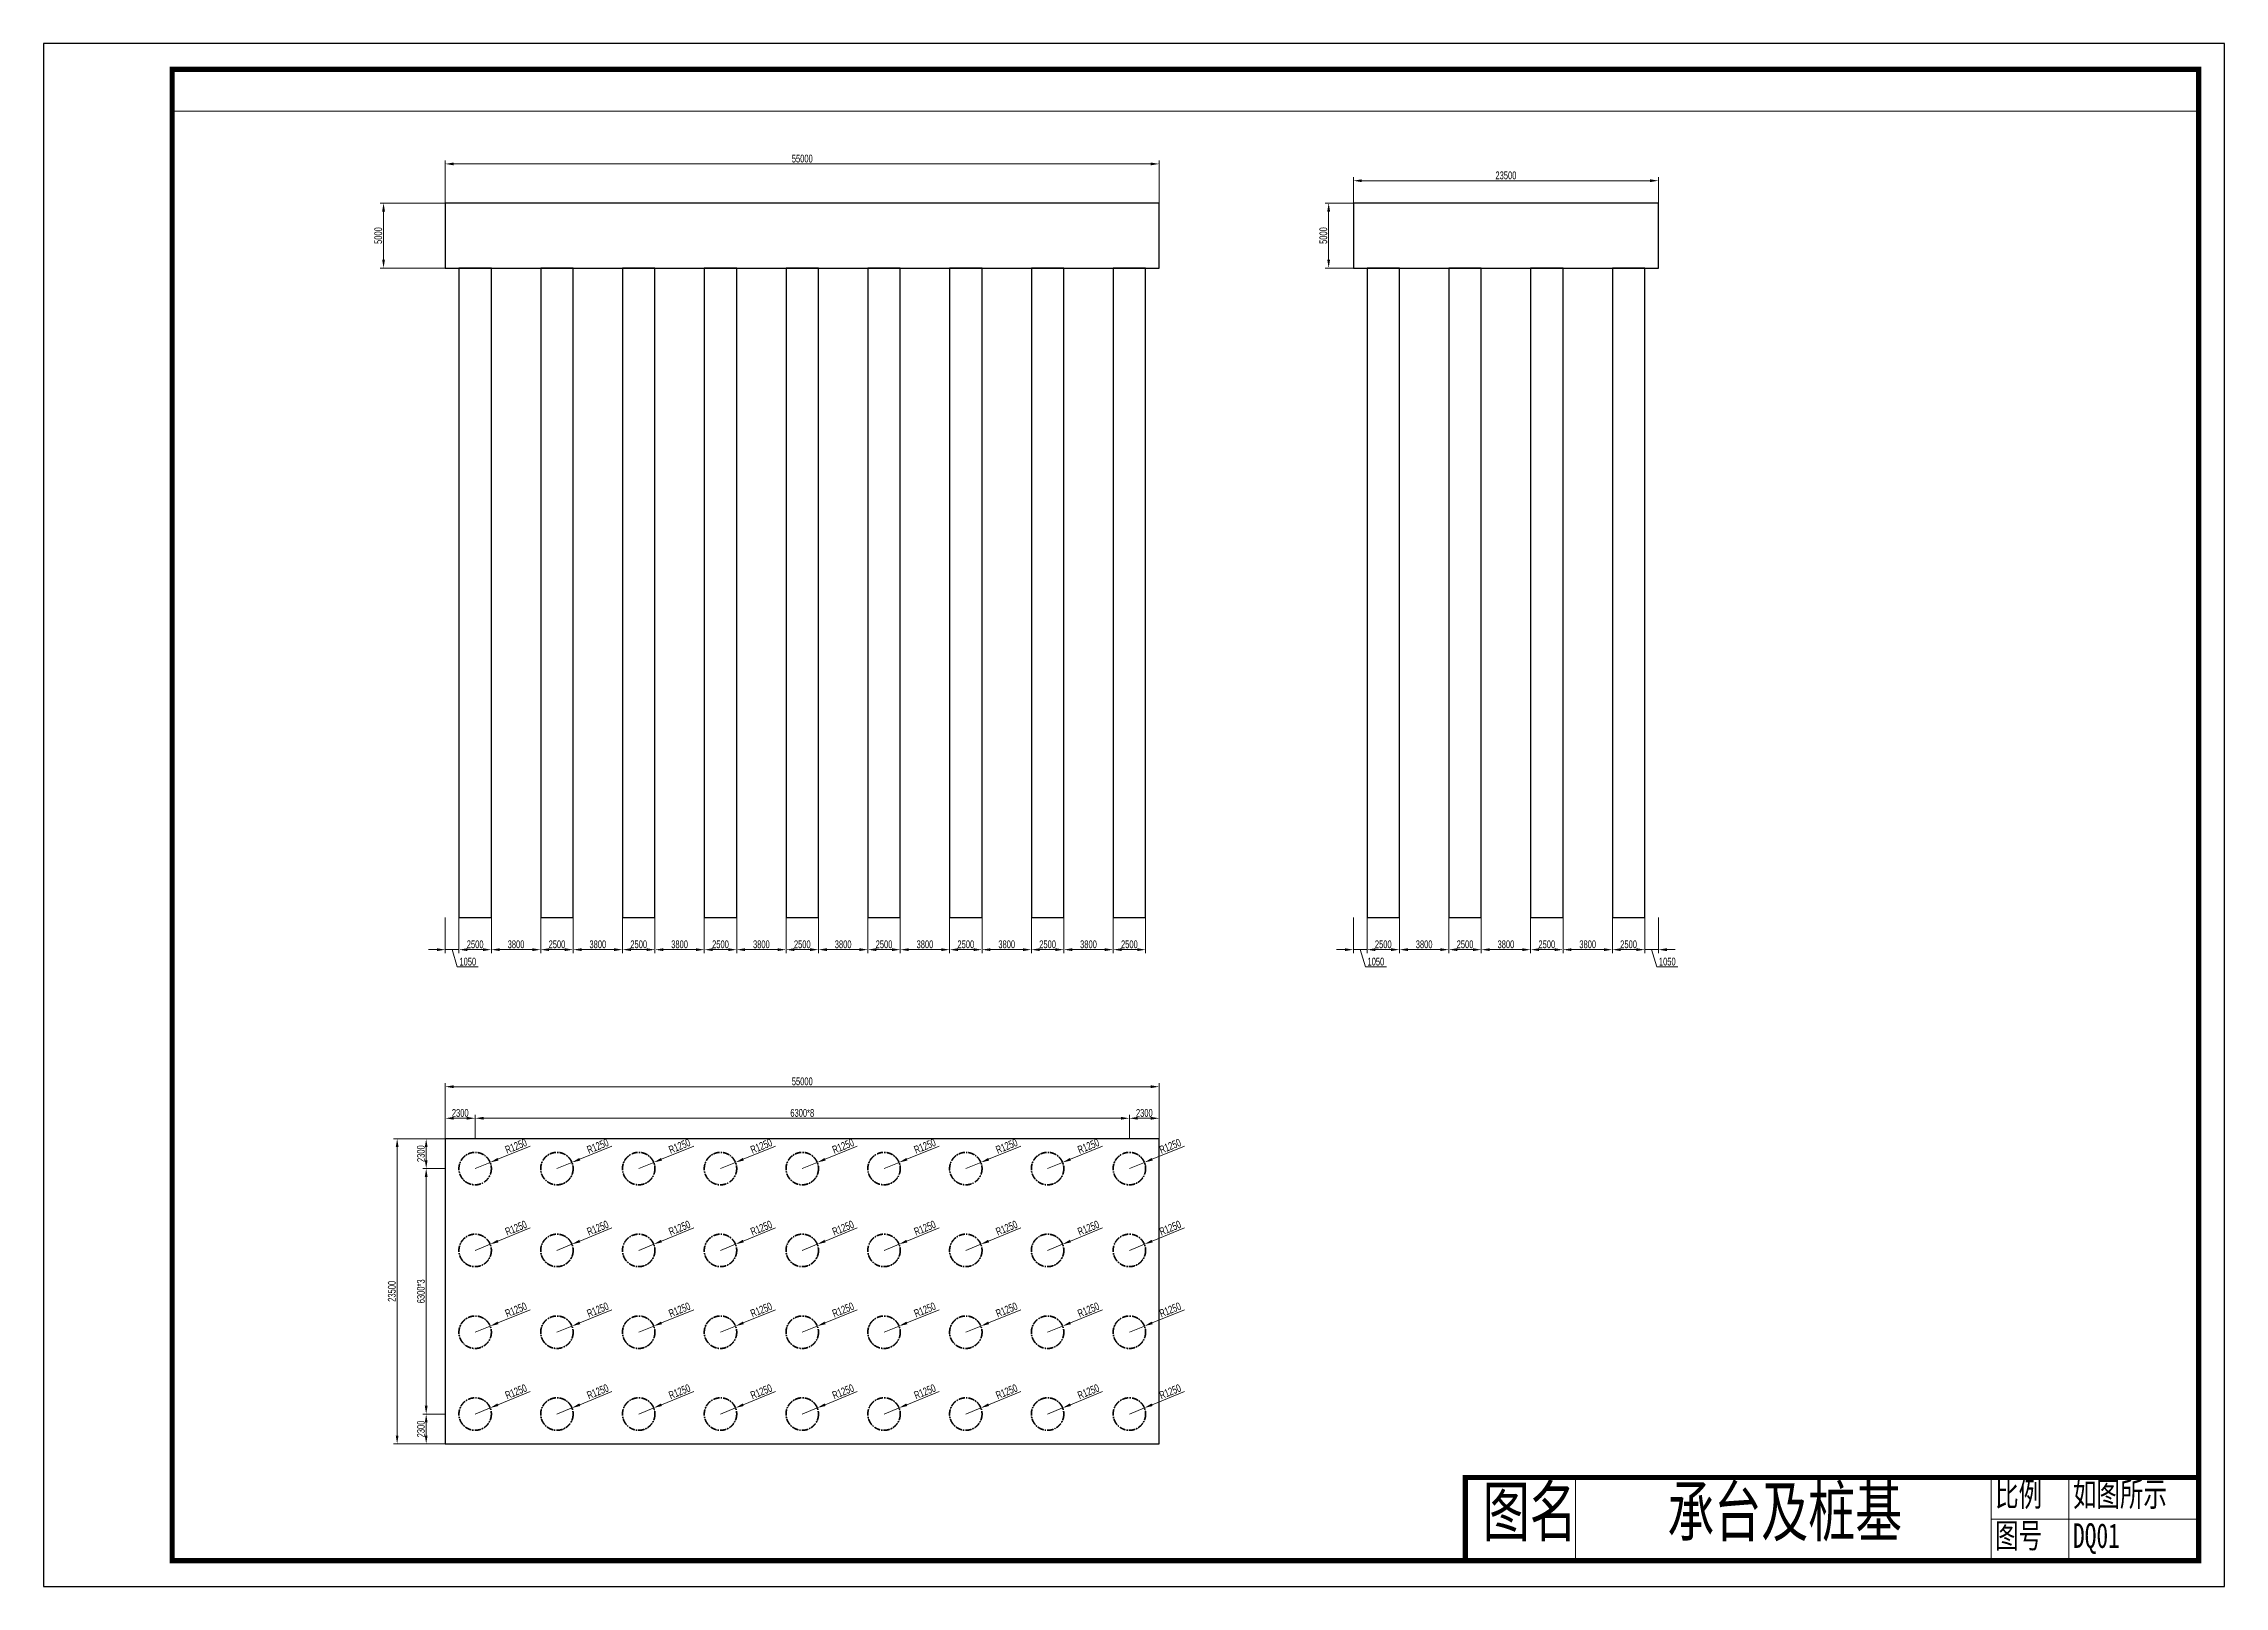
# Model space of a CAD drawing. Header units: millimetres. Extents: x 321435 to 489435, y -71599 to 47189.
import ezdxf

# ---------------------------------------------------------------- set-up
doc = ezdxf.new("R2010")
doc.units = ezdxf.units.MM
doc.header["$LTSCALE"] = 0.3
doc.header["$PDMODE"] = 34
doc.header["$PDSIZE"] = 5
doc.linetypes.add('CENTER', pattern=[50.8, 31.75, -6.35, 6.35, -6.35])
doc.layers.get('Defpoints').update_dxf_attribs({"lineweight": 50})
for name, color, linetype, lineweight in [('DIANHUXIAN', 2, 'CENTER', 50), ('细实线', 5, 'Continuous', 13), ('轮廓线', 3, 'Continuous', 50)]:
    doc.layers.add(name, color=color, linetype=linetype, lineweight=lineweight)
doc.layers.add('尺寸标注', color=4, linetype='Continuous')
doc.styles.add('CIVIL', font='fsdb_e.shx', dxfattribs={"width": 0.7, "height": 600, "bigfont": 'fsdb.shx'})
doc.styles.add('长仿宋', font='', dxfattribs={"width": 0.7})
doc.styles.get('长仿宋').set_extended_font_data('FangSong')
doc.dimstyles.new('修改1', dxfattribs={"dimscale": 0.216, "dimtxt": 600, "dimasz": 3000, "dimexe": 1250, "dimexo": 0.625, "dimgap": 500, "dimtad": 1, "dimdec": 0, "dimdsep": 46, "dimtxsty": 'CIVIL', "dimcen": 2.5, "dimclrd": 3, "dimclre": 3, "dimclrt": 3, "dimadec": 0, "dimazin": 0, "dimtfac": 1, "dimtdec": 0, "dimtmove": 1, "dimatfit": 3, "dimfxl": 1, "dimlwd": 18, "dimlwe": 18, "dimarcsym": 0})

# ---------------------------------------------------------------- blocks, each defined once
blk = doc.blocks.new('*D195')
at = {"layer": 'Defpoints', "color": 0, "ltscale": 100, "transparency": 16777216}
for p in [(407379, 37927), (352379, 34910), (407379, 34910)]:
    blk.add_point(p, dxfattribs=at)
at = {"layer": '轮廓线', "color": 3, "lineweight": 18, "ltscale": 100, "transparency": 16777216}
for p, q in [((352379, 34910), (352379, 38197)), ((353027, 37927), (406731, 37927)), ((407379, 34910), (407379, 38197))]:
    blk.add_line(p, q, dxfattribs=at)
at = {"layer": '轮廓线', "color": 3, "ltscale": 100, "transparency": 16777216}
for points in [[(353027, 38035), (353027, 37819), (352379, 37927)], [(406731, 38035), (406731, 37819), (407379, 37927)]]:
    blk.add_solid(points, dxfattribs=at)
at = {"layer": '轮廓线', "color": 3, "ltscale": 100, "transparency": 16777216, "insert": (379879, 38335), "char_height": 600, "attachment_point": 5, "style": 'CIVIL'}
blk.add_mtext('55000', dxfattribs=at)
blk = doc.blocks.new('*D196')
at = {"layer": 'Defpoints', "color": 0, "ltscale": 100, "transparency": 16777216}
for p in [(352379, 34910), (347623, 29910), (352379, 29910)]:
    blk.add_point(p, dxfattribs=at)
at = {"layer": '轮廓线', "color": 3, "lineweight": 18, "ltscale": 100, "transparency": 16777216}
for p, q in [((352379, 34910), (347353, 34910)), ((347623, 34262), (347623, 30558)), ((352379, 29910), (347353, 29910))]:
    blk.add_line(p, q, dxfattribs=at)
at = {"layer": '轮廓线', "color": 3, "ltscale": 100, "transparency": 16777216}
for points in [[(347515, 34262), (347731, 34262), (347623, 34910)], [(347515, 30558), (347731, 30558), (347623, 29910)]]:
    blk.add_solid(points, dxfattribs=at)
at = {"layer": '轮廓线', "color": 3, "ltscale": 100, "transparency": 16777216, "insert": (347215, 32410), "char_height": 600, "attachment_point": 5, "rotation": 90, "style": 'CIVIL'}
blk.add_mtext('5000', dxfattribs=at)
blk = doc.blocks.new('*D197')
at = {"layer": 'Defpoints', "color": 0, "ltscale": 100, "transparency": 16777216}
for p in [(445836, 36634), (422336, 34910), (445836, 34910)]:
    blk.add_point(p, dxfattribs=at)
at = {"layer": '轮廓线', "color": 3, "lineweight": 18, "ltscale": 100, "transparency": 16777216}
for p, q in [((422336, 34910), (422336, 36904)), ((422984, 36634), (445188, 36634)), ((445836, 34910), (445836, 36904))]:
    blk.add_line(p, q, dxfattribs=at)
at = {"layer": '轮廓线', "color": 3, "ltscale": 100, "transparency": 16777216}
for points in [[(422984, 36742), (422984, 36526), (422336, 36634)], [(445188, 36742), (445188, 36526), (445836, 36634)]]:
    blk.add_solid(points, dxfattribs=at)
at = {"layer": '轮廓线', "color": 3, "ltscale": 100, "transparency": 16777216, "insert": (434086, 37042), "char_height": 600, "attachment_point": 5, "style": 'CIVIL'}
blk.add_mtext('23500', dxfattribs=at)
blk = doc.blocks.new('*D198')
at = {"layer": 'Defpoints', "color": 0, "ltscale": 100, "transparency": 16777216}
for p in [(422336, 34910), (420431, 29910), (422336, 29910)]:
    blk.add_point(p, dxfattribs=at)
at = {"layer": '轮廓线', "color": 3, "lineweight": 18, "ltscale": 100, "transparency": 16777216}
for p, q in [((422336, 34910), (420161, 34910)), ((420431, 34262), (420431, 30558)), ((422336, 29910), (420161, 29910))]:
    blk.add_line(p, q, dxfattribs=at)
at = {"layer": '轮廓线', "color": 3, "ltscale": 100, "transparency": 16777216}
for points in [[(420323, 34262), (420539, 34262), (420431, 34910)], [(420323, 30558), (420539, 30558), (420431, 29910)]]:
    blk.add_solid(points, dxfattribs=at)
at = {"layer": '轮廓线', "color": 3, "ltscale": 100, "transparency": 16777216, "insert": (420023, 32410), "char_height": 600, "attachment_point": 5, "rotation": 90, "style": 'CIVIL'}
blk.add_mtext('5000', dxfattribs=at)
blk = doc.blocks.new('*D199')
at = {"layer": 'Defpoints', "color": 0, "ltscale": 100, "transparency": 16777216}
for p in [(352379, -20090), (353429, -20090), (353429, -22574)]:
    blk.add_point(p, dxfattribs=at)
at = {"layer": '轮廓线', "color": 3, "lineweight": 18, "ltscale": 100, "transparency": 16777216}
for p, q in [((352379, -20090), (352379, -22844)), ((353429, -20090), (353429, -22844)), ((351731, -22574), (351083, -22574)), ((352379, -22574), (353429, -22574)), ((352379, -22574), (353429, -22574)), ((352904, -22574), (353303, -23906)), ((354077, -22574), (354725, -22574)), ((353303, -23906), (354919, -23906))]:
    blk.add_line(p, q, dxfattribs=at)
at = {"layer": '轮廓线', "color": 3, "ltscale": 100, "transparency": 16777216}
for points in [[(351731, -22466), (351731, -22682), (352379, -22574)], [(354077, -22466), (354077, -22682), (353429, -22574)]]:
    blk.add_solid(points, dxfattribs=at)
at = {"layer": '轮廓线', "color": 3, "ltscale": 100, "transparency": 16777216, "insert": (354111, -23498), "char_height": 600, "attachment_point": 5, "style": 'CIVIL'}
blk.add_mtext('1050', dxfattribs=at)
blk = doc.blocks.new('*D200')
at = {"layer": 'Defpoints', "color": 0, "ltscale": 100, "transparency": 16777216}
for p in [(353429, -20090), (355929, -20090), (355929, -22574)]:
    blk.add_point(p, dxfattribs=at)
at = {"layer": '轮廓线', "color": 3, "lineweight": 18, "ltscale": 100, "transparency": 16777216}
for p, q in [((353429, -20090), (353429, -22844)), ((355929, -20090), (355929, -22844)), ((354077, -22574), (355281, -22574))]:
    blk.add_line(p, q, dxfattribs=at)
at = {"layer": '轮廓线', "color": 3, "ltscale": 100, "transparency": 16777216}
for points in [[(354077, -22466), (354077, -22682), (353429, -22574)], [(355281, -22466), (355281, -22682), (355929, -22574)]]:
    blk.add_solid(points, dxfattribs=at)
at = {"layer": '轮廓线', "color": 3, "ltscale": 100, "transparency": 16777216, "insert": (354679, -22166), "char_height": 600, "attachment_point": 5, "style": 'CIVIL'}
blk.add_mtext('2500', dxfattribs=at)
blk = doc.blocks.new('*D201')
at = {"layer": 'Defpoints', "color": 0, "ltscale": 100, "transparency": 16777216}
for p in [(355929, -20090), (359729, -20090), (359729, -22574)]:
    blk.add_point(p, dxfattribs=at)
at = {"layer": '轮廓线', "color": 3, "lineweight": 18, "ltscale": 100, "transparency": 16777216}
for p, q in [((355929, -20090), (355929, -22844)), ((359729, -20090), (359729, -22844)), ((356577, -22574), (359081, -22574))]:
    blk.add_line(p, q, dxfattribs=at)
at = {"layer": '轮廓线', "color": 3, "ltscale": 100, "transparency": 16777216}
for points in [[(356577, -22466), (356577, -22682), (355929, -22574)], [(359081, -22466), (359081, -22682), (359729, -22574)]]:
    blk.add_solid(points, dxfattribs=at)
at = {"layer": '轮廓线', "color": 3, "ltscale": 100, "transparency": 16777216, "insert": (357829, -22166), "char_height": 600, "attachment_point": 5, "style": 'CIVIL'}
blk.add_mtext('3800', dxfattribs=at)
blk = doc.blocks.new('*D202')
at = {"layer": 'Defpoints', "color": 0, "ltscale": 100, "transparency": 16777216}
for p in [(359729, -20090), (362229, -20090), (362229, -22574)]:
    blk.add_point(p, dxfattribs=at)
at = {"layer": '轮廓线', "color": 3, "lineweight": 18, "ltscale": 100, "transparency": 16777216}
for p, q in [((359729, -20090), (359729, -22844)), ((362229, -20090), (362229, -22844)), ((360377, -22574), (361581, -22574))]:
    blk.add_line(p, q, dxfattribs=at)
at = {"layer": '轮廓线', "color": 3, "ltscale": 100, "transparency": 16777216}
for points in [[(360377, -22466), (360377, -22682), (359729, -22574)], [(361581, -22466), (361581, -22682), (362229, -22574)]]:
    blk.add_solid(points, dxfattribs=at)
at = {"layer": '轮廓线', "color": 3, "ltscale": 100, "transparency": 16777216, "insert": (360979, -22166), "char_height": 600, "attachment_point": 5, "style": 'CIVIL'}
blk.add_mtext('2500', dxfattribs=at)
blk = doc.blocks.new('*D203')
at = {"layer": 'Defpoints', "color": 0, "ltscale": 100, "transparency": 16777216}
for p in [(362229, -20090), (366029, -20090), (366029, -22574)]:
    blk.add_point(p, dxfattribs=at)
at = {"layer": '轮廓线', "color": 3, "lineweight": 18, "ltscale": 100, "transparency": 16777216}
for p, q in [((362229, -20090), (362229, -22844)), ((366029, -20090), (366029, -22844)), ((362877, -22574), (365381, -22574))]:
    blk.add_line(p, q, dxfattribs=at)
at = {"layer": '轮廓线', "color": 3, "ltscale": 100, "transparency": 16777216}
for points in [[(362877, -22466), (362877, -22682), (362229, -22574)], [(365381, -22466), (365381, -22682), (366029, -22574)]]:
    blk.add_solid(points, dxfattribs=at)
at = {"layer": '轮廓线', "color": 3, "ltscale": 100, "transparency": 16777216, "insert": (364129, -22166), "char_height": 600, "attachment_point": 5, "style": 'CIVIL'}
blk.add_mtext('3800', dxfattribs=at)
blk = doc.blocks.new('*D204')
at = {"layer": 'Defpoints', "color": 0, "ltscale": 100, "transparency": 16777216}
for p in [(366029, -20090), (368529, -20090), (368529, -22574)]:
    blk.add_point(p, dxfattribs=at)
at = {"layer": '轮廓线', "color": 3, "lineweight": 18, "ltscale": 100, "transparency": 16777216}
for p, q in [((366029, -20090), (366029, -22844)), ((368529, -20090), (368529, -22844)), ((366677, -22574), (367881, -22574))]:
    blk.add_line(p, q, dxfattribs=at)
at = {"layer": '轮廓线', "color": 3, "ltscale": 100, "transparency": 16777216}
for points in [[(366677, -22466), (366677, -22682), (366029, -22574)], [(367881, -22466), (367881, -22682), (368529, -22574)]]:
    blk.add_solid(points, dxfattribs=at)
at = {"layer": '轮廓线', "color": 3, "ltscale": 100, "transparency": 16777216, "insert": (367279, -22166), "char_height": 600, "attachment_point": 5, "style": 'CIVIL'}
blk.add_mtext('2500', dxfattribs=at)
blk = doc.blocks.new('*D205')
at = {"layer": 'Defpoints', "color": 0, "ltscale": 100, "transparency": 16777216}
for p in [(368529, -20090), (372329, -20090), (372329, -22574)]:
    blk.add_point(p, dxfattribs=at)
at = {"layer": '轮廓线', "color": 3, "lineweight": 18, "ltscale": 100, "transparency": 16777216}
for p, q in [((368529, -20090), (368529, -22844)), ((372329, -20090), (372329, -22844)), ((369177, -22574), (371681, -22574))]:
    blk.add_line(p, q, dxfattribs=at)
at = {"layer": '轮廓线', "color": 3, "ltscale": 100, "transparency": 16777216}
for points in [[(369177, -22466), (369177, -22682), (368529, -22574)], [(371681, -22466), (371681, -22682), (372329, -22574)]]:
    blk.add_solid(points, dxfattribs=at)
at = {"layer": '轮廓线', "color": 3, "ltscale": 100, "transparency": 16777216, "insert": (370429, -22166), "char_height": 600, "attachment_point": 5, "style": 'CIVIL'}
blk.add_mtext('3800', dxfattribs=at)
blk = doc.blocks.new('*D206')
at = {"layer": 'Defpoints', "color": 0, "ltscale": 100, "transparency": 16777216}
for p in [(372329, -20090), (374829, -20090), (374829, -22574)]:
    blk.add_point(p, dxfattribs=at)
at = {"layer": '轮廓线', "color": 3, "lineweight": 18, "ltscale": 100, "transparency": 16777216}
for p, q in [((372329, -20090), (372329, -22844)), ((374829, -20090), (374829, -22844)), ((372977, -22574), (374181, -22574))]:
    blk.add_line(p, q, dxfattribs=at)
at = {"layer": '轮廓线', "color": 3, "ltscale": 100, "transparency": 16777216}
for points in [[(372977, -22466), (372977, -22682), (372329, -22574)], [(374181, -22466), (374181, -22682), (374829, -22574)]]:
    blk.add_solid(points, dxfattribs=at)
at = {"layer": '轮廓线', "color": 3, "ltscale": 100, "transparency": 16777216, "insert": (373579, -22166), "char_height": 600, "attachment_point": 5, "style": 'CIVIL'}
blk.add_mtext('2500', dxfattribs=at)
blk = doc.blocks.new('*D207')
at = {"layer": 'Defpoints', "color": 0, "ltscale": 100, "transparency": 16777216}
for p in [(374829, -20090), (378629, -20090), (378629, -22574)]:
    blk.add_point(p, dxfattribs=at)
at = {"layer": '轮廓线', "color": 3, "lineweight": 18, "ltscale": 100, "transparency": 16777216}
for p, q in [((374829, -20090), (374829, -22844)), ((378629, -20090), (378629, -22844)), ((375477, -22574), (377981, -22574))]:
    blk.add_line(p, q, dxfattribs=at)
at = {"layer": '轮廓线', "color": 3, "ltscale": 100, "transparency": 16777216}
for points in [[(375477, -22466), (375477, -22682), (374829, -22574)], [(377981, -22466), (377981, -22682), (378629, -22574)]]:
    blk.add_solid(points, dxfattribs=at)
at = {"layer": '轮廓线', "color": 3, "ltscale": 100, "transparency": 16777216, "insert": (376729, -22166), "char_height": 600, "attachment_point": 5, "style": 'CIVIL'}
blk.add_mtext('3800', dxfattribs=at)
blk = doc.blocks.new('*D208')
at = {"layer": 'Defpoints', "color": 0, "ltscale": 100, "transparency": 16777216}
for p in [(378629, -20090), (381129, -20090), (381129, -22574)]:
    blk.add_point(p, dxfattribs=at)
at = {"layer": '轮廓线', "color": 3, "lineweight": 18, "ltscale": 100, "transparency": 16777216}
for p, q in [((378629, -20090), (378629, -22844)), ((381129, -20090), (381129, -22844)), ((379277, -22574), (380481, -22574))]:
    blk.add_line(p, q, dxfattribs=at)
at = {"layer": '轮廓线', "color": 3, "ltscale": 100, "transparency": 16777216}
for points in [[(379277, -22466), (379277, -22682), (378629, -22574)], [(380481, -22466), (380481, -22682), (381129, -22574)]]:
    blk.add_solid(points, dxfattribs=at)
at = {"layer": '轮廓线', "color": 3, "ltscale": 100, "transparency": 16777216, "insert": (379879, -22166), "char_height": 600, "attachment_point": 5, "style": 'CIVIL'}
blk.add_mtext('2500', dxfattribs=at)
blk = doc.blocks.new('*D209')
at = {"layer": 'Defpoints', "color": 0, "ltscale": 100, "transparency": 16777216}
for p in [(381129, -20090), (384929, -20090), (384929, -22574)]:
    blk.add_point(p, dxfattribs=at)
at = {"layer": '轮廓线', "color": 3, "lineweight": 18, "ltscale": 100, "transparency": 16777216}
for p, q in [((381129, -20090), (381129, -22844)), ((384929, -20090), (384929, -22844)), ((381777, -22574), (384281, -22574))]:
    blk.add_line(p, q, dxfattribs=at)
at = {"layer": '轮廓线', "color": 3, "ltscale": 100, "transparency": 16777216}
for points in [[(381777, -22466), (381777, -22682), (381129, -22574)], [(384281, -22466), (384281, -22682), (384929, -22574)]]:
    blk.add_solid(points, dxfattribs=at)
at = {"layer": '轮廓线', "color": 3, "ltscale": 100, "transparency": 16777216, "insert": (383029, -22166), "char_height": 600, "attachment_point": 5, "style": 'CIVIL'}
blk.add_mtext('3800', dxfattribs=at)
blk = doc.blocks.new('*D210')
at = {"layer": 'Defpoints', "color": 0, "ltscale": 100, "transparency": 16777216}
for p in [(384929, -20090), (387429, -20090), (387429, -22574)]:
    blk.add_point(p, dxfattribs=at)
at = {"layer": '轮廓线', "color": 3, "lineweight": 18, "ltscale": 100, "transparency": 16777216}
for p, q in [((384929, -20090), (384929, -22844)), ((387429, -20090), (387429, -22844)), ((385577, -22574), (386781, -22574))]:
    blk.add_line(p, q, dxfattribs=at)
at = {"layer": '轮廓线', "color": 3, "ltscale": 100, "transparency": 16777216}
for points in [[(385577, -22466), (385577, -22682), (384929, -22574)], [(386781, -22466), (386781, -22682), (387429, -22574)]]:
    blk.add_solid(points, dxfattribs=at)
at = {"layer": '轮廓线', "color": 3, "ltscale": 100, "transparency": 16777216, "insert": (386179, -22166), "char_height": 600, "attachment_point": 5, "style": 'CIVIL'}
blk.add_mtext('2500', dxfattribs=at)
blk = doc.blocks.new('*D211')
at = {"layer": 'Defpoints', "color": 0, "ltscale": 100, "transparency": 16777216}
for p in [(387429, -20090), (391229, -20090), (391229, -22574)]:
    blk.add_point(p, dxfattribs=at)
at = {"layer": '轮廓线', "color": 3, "lineweight": 18, "ltscale": 100, "transparency": 16777216}
for p, q in [((387429, -20090), (387429, -22844)), ((391229, -20090), (391229, -22844)), ((388077, -22574), (390581, -22574))]:
    blk.add_line(p, q, dxfattribs=at)
at = {"layer": '轮廓线', "color": 3, "ltscale": 100, "transparency": 16777216}
for points in [[(388077, -22466), (388077, -22682), (387429, -22574)], [(390581, -22466), (390581, -22682), (391229, -22574)]]:
    blk.add_solid(points, dxfattribs=at)
at = {"layer": '轮廓线', "color": 3, "ltscale": 100, "transparency": 16777216, "insert": (389329, -22166), "char_height": 600, "attachment_point": 5, "style": 'CIVIL'}
blk.add_mtext('3800', dxfattribs=at)
blk = doc.blocks.new('*D212')
at = {"layer": 'Defpoints', "color": 0, "ltscale": 100, "transparency": 16777216}
for p in [(391229, -20090), (393729, -20090), (393729, -22574)]:
    blk.add_point(p, dxfattribs=at)
at = {"layer": '轮廓线', "color": 3, "lineweight": 18, "ltscale": 100, "transparency": 16777216}
for p, q in [((391229, -20090), (391229, -22844)), ((393729, -20090), (393729, -22844)), ((391877, -22574), (393081, -22574))]:
    blk.add_line(p, q, dxfattribs=at)
at = {"layer": '轮廓线', "color": 3, "ltscale": 100, "transparency": 16777216}
for points in [[(391877, -22466), (391877, -22682), (391229, -22574)], [(393081, -22466), (393081, -22682), (393729, -22574)]]:
    blk.add_solid(points, dxfattribs=at)
at = {"layer": '轮廓线', "color": 3, "ltscale": 100, "transparency": 16777216, "insert": (392479, -22166), "char_height": 600, "attachment_point": 5, "style": 'CIVIL'}
blk.add_mtext('2500', dxfattribs=at)
blk = doc.blocks.new('*D213')
at = {"layer": 'Defpoints', "color": 0, "ltscale": 100, "transparency": 16777216}
for p in [(393729, -20090), (397529, -20090), (397529, -22574)]:
    blk.add_point(p, dxfattribs=at)
at = {"layer": '轮廓线', "color": 3, "lineweight": 18, "ltscale": 100, "transparency": 16777216}
for p, q in [((393729, -20090), (393729, -22844)), ((397529, -20090), (397529, -22844)), ((394377, -22574), (396881, -22574))]:
    blk.add_line(p, q, dxfattribs=at)
at = {"layer": '轮廓线', "color": 3, "ltscale": 100, "transparency": 16777216}
for points in [[(394377, -22466), (394377, -22682), (393729, -22574)], [(396881, -22466), (396881, -22682), (397529, -22574)]]:
    blk.add_solid(points, dxfattribs=at)
at = {"layer": '轮廓线', "color": 3, "ltscale": 100, "transparency": 16777216, "insert": (395629, -22166), "char_height": 600, "attachment_point": 5, "style": 'CIVIL'}
blk.add_mtext('3800', dxfattribs=at)
blk = doc.blocks.new('*D214')
at = {"layer": 'Defpoints', "color": 0, "ltscale": 100, "transparency": 16777216}
for p in [(397529, -20090), (400029, -20090), (400029, -22574)]:
    blk.add_point(p, dxfattribs=at)
at = {"layer": '轮廓线', "color": 3, "lineweight": 18, "ltscale": 100, "transparency": 16777216}
for p, q in [((397529, -20090), (397529, -22844)), ((400029, -20090), (400029, -22844)), ((398177, -22574), (399381, -22574))]:
    blk.add_line(p, q, dxfattribs=at)
at = {"layer": '轮廓线', "color": 3, "ltscale": 100, "transparency": 16777216}
for points in [[(398177, -22466), (398177, -22682), (397529, -22574)], [(399381, -22466), (399381, -22682), (400029, -22574)]]:
    blk.add_solid(points, dxfattribs=at)
at = {"layer": '轮廓线', "color": 3, "ltscale": 100, "transparency": 16777216, "insert": (398779, -22166), "char_height": 600, "attachment_point": 5, "style": 'CIVIL'}
blk.add_mtext('2500', dxfattribs=at)
blk = doc.blocks.new('*D215')
at = {"layer": 'Defpoints', "color": 0, "ltscale": 100, "transparency": 16777216}
for p in [(400029, -20090), (403829, -20090), (403829, -22574)]:
    blk.add_point(p, dxfattribs=at)
at = {"layer": '轮廓线', "color": 3, "lineweight": 18, "ltscale": 100, "transparency": 16777216}
for p, q in [((400029, -20090), (400029, -22844)), ((403829, -20090), (403829, -22844)), ((400677, -22574), (403181, -22574))]:
    blk.add_line(p, q, dxfattribs=at)
at = {"layer": '轮廓线', "color": 3, "ltscale": 100, "transparency": 16777216}
for points in [[(400677, -22466), (400677, -22682), (400029, -22574)], [(403181, -22466), (403181, -22682), (403829, -22574)]]:
    blk.add_solid(points, dxfattribs=at)
at = {"layer": '轮廓线', "color": 3, "ltscale": 100, "transparency": 16777216, "insert": (401929, -22166), "char_height": 600, "attachment_point": 5, "style": 'CIVIL'}
blk.add_mtext('3800', dxfattribs=at)
blk = doc.blocks.new('*D216')
at = {"layer": 'Defpoints', "color": 0, "ltscale": 100, "transparency": 16777216}
for p in [(403829, -20090), (406329, -20090), (403829, -22574)]:
    blk.add_point(p, dxfattribs=at)
at = {"layer": '轮廓线', "color": 3, "lineweight": 18, "ltscale": 100, "transparency": 16777216}
for p, q in [((403829, -20090), (403829, -22844)), ((406329, -20090), (406329, -22844)), ((405681, -22574), (404477, -22574))]:
    blk.add_line(p, q, dxfattribs=at)
at = {"layer": '轮廓线', "color": 3, "ltscale": 100, "transparency": 16777216}
for points in [[(404477, -22466), (404477, -22682), (403829, -22574)], [(405681, -22466), (405681, -22682), (406329, -22574)]]:
    blk.add_solid(points, dxfattribs=at)
at = {"layer": '轮廓线', "color": 3, "ltscale": 100, "transparency": 16777216, "insert": (405079, -22166), "char_height": 600, "attachment_point": 5, "style": 'CIVIL'}
blk.add_mtext('2500', dxfattribs=at)
blk = doc.blocks.new('*D217')
at = {"layer": 'Defpoints', "color": 0, "ltscale": 100, "transparency": 16777216}
for p in [(422336, -20090), (423386, -20090), (422336, -22574)]:
    blk.add_point(p, dxfattribs=at)
at = {"layer": '轮廓线', "color": 3, "lineweight": 18, "ltscale": 100, "transparency": 16777216}
for p, q in [((422336, -20090), (422336, -22844)), ((423386, -20090), (423386, -22844)), ((421688, -22574), (421040, -22574)), ((423386, -22574), (422336, -22574)), ((423386, -22574), (422336, -22574)), ((422861, -22574), (423261, -23906)), ((424034, -22574), (424682, -22574)), ((423261, -23906), (424877, -23906))]:
    blk.add_line(p, q, dxfattribs=at)
at = {"layer": '轮廓线', "color": 3, "ltscale": 100, "transparency": 16777216}
for points in [[(421688, -22466), (421688, -22682), (422336, -22574)], [(424034, -22466), (424034, -22682), (423386, -22574)]]:
    blk.add_solid(points, dxfattribs=at)
at = {"layer": '轮廓线', "color": 3, "ltscale": 100, "transparency": 16777216, "insert": (424069, -23498), "char_height": 600, "attachment_point": 5, "style": 'CIVIL'}
blk.add_mtext('1050', dxfattribs=at)
blk = doc.blocks.new('*D218')
at = {"layer": 'Defpoints', "color": 0, "ltscale": 100, "transparency": 16777216}
for p in [(423386, -20090), (425886, -20090), (425886, -22574)]:
    blk.add_point(p, dxfattribs=at)
at = {"layer": '轮廓线', "color": 3, "lineweight": 18, "ltscale": 100, "transparency": 16777216}
for p, q in [((423386, -20090), (423386, -22844)), ((425886, -20090), (425886, -22844)), ((424034, -22574), (425238, -22574))]:
    blk.add_line(p, q, dxfattribs=at)
at = {"layer": '轮廓线', "color": 3, "ltscale": 100, "transparency": 16777216}
for points in [[(424034, -22466), (424034, -22682), (423386, -22574)], [(425238, -22466), (425238, -22682), (425886, -22574)]]:
    blk.add_solid(points, dxfattribs=at)
at = {"layer": '轮廓线', "color": 3, "ltscale": 100, "transparency": 16777216, "insert": (424636, -22166), "char_height": 600, "attachment_point": 5, "style": 'CIVIL'}
blk.add_mtext('2500', dxfattribs=at)
blk = doc.blocks.new('*D219')
at = {"layer": 'Defpoints', "color": 0, "ltscale": 100, "transparency": 16777216}
for p in [(425886, -20090), (429686, -20090), (429686, -22574)]:
    blk.add_point(p, dxfattribs=at)
at = {"layer": '轮廓线', "color": 3, "lineweight": 18, "ltscale": 100, "transparency": 16777216}
for p, q in [((425886, -20090), (425886, -22844)), ((429686, -20090), (429686, -22844)), ((426534, -22574), (429038, -22574))]:
    blk.add_line(p, q, dxfattribs=at)
at = {"layer": '轮廓线', "color": 3, "ltscale": 100, "transparency": 16777216}
for points in [[(426534, -22466), (426534, -22682), (425886, -22574)], [(429038, -22466), (429038, -22682), (429686, -22574)]]:
    blk.add_solid(points, dxfattribs=at)
at = {"layer": '轮廓线', "color": 3, "ltscale": 100, "transparency": 16777216, "insert": (427786, -22166), "char_height": 600, "attachment_point": 5, "style": 'CIVIL'}
blk.add_mtext('3800', dxfattribs=at)
blk = doc.blocks.new('*D220')
at = {"layer": 'Defpoints', "color": 0, "ltscale": 100, "transparency": 16777216}
for p in [(429686, -20090), (432186, -20090), (432186, -22574)]:
    blk.add_point(p, dxfattribs=at)
at = {"layer": '轮廓线', "color": 3, "lineweight": 18, "ltscale": 100, "transparency": 16777216}
for p, q in [((429686, -20090), (429686, -22844)), ((432186, -20090), (432186, -22844)), ((430334, -22574), (431538, -22574))]:
    blk.add_line(p, q, dxfattribs=at)
at = {"layer": '轮廓线', "color": 3, "ltscale": 100, "transparency": 16777216}
for points in [[(430334, -22466), (430334, -22682), (429686, -22574)], [(431538, -22466), (431538, -22682), (432186, -22574)]]:
    blk.add_solid(points, dxfattribs=at)
at = {"layer": '轮廓线', "color": 3, "ltscale": 100, "transparency": 16777216, "insert": (430936, -22166), "char_height": 600, "attachment_point": 5, "style": 'CIVIL'}
blk.add_mtext('2500', dxfattribs=at)
blk = doc.blocks.new('*D221')
at = {"layer": 'Defpoints', "color": 0, "ltscale": 100, "transparency": 16777216}
for p in [(432186, -20090), (435986, -20090), (435986, -22574)]:
    blk.add_point(p, dxfattribs=at)
at = {"layer": '轮廓线', "color": 3, "lineweight": 18, "ltscale": 100, "transparency": 16777216}
for p, q in [((432186, -20090), (432186, -22844)), ((435986, -20090), (435986, -22844)), ((432834, -22574), (435338, -22574))]:
    blk.add_line(p, q, dxfattribs=at)
at = {"layer": '轮廓线', "color": 3, "ltscale": 100, "transparency": 16777216}
for points in [[(432834, -22466), (432834, -22682), (432186, -22574)], [(435338, -22466), (435338, -22682), (435986, -22574)]]:
    blk.add_solid(points, dxfattribs=at)
at = {"layer": '轮廓线', "color": 3, "ltscale": 100, "transparency": 16777216, "insert": (434086, -22166), "char_height": 600, "attachment_point": 5, "style": 'CIVIL'}
blk.add_mtext('3800', dxfattribs=at)
blk = doc.blocks.new('*D222')
at = {"layer": 'Defpoints', "color": 0, "ltscale": 100, "transparency": 16777216}
for p in [(435986, -20090), (438486, -20090), (438486, -22574)]:
    blk.add_point(p, dxfattribs=at)
at = {"layer": '轮廓线', "color": 3, "lineweight": 18, "ltscale": 100, "transparency": 16777216}
for p, q in [((435986, -20090), (435986, -22844)), ((438486, -20090), (438486, -22844)), ((436634, -22574), (437838, -22574))]:
    blk.add_line(p, q, dxfattribs=at)
at = {"layer": '轮廓线', "color": 3, "ltscale": 100, "transparency": 16777216}
for points in [[(436634, -22466), (436634, -22682), (435986, -22574)], [(437838, -22466), (437838, -22682), (438486, -22574)]]:
    blk.add_solid(points, dxfattribs=at)
at = {"layer": '轮廓线', "color": 3, "ltscale": 100, "transparency": 16777216, "insert": (437236, -22166), "char_height": 600, "attachment_point": 5, "style": 'CIVIL'}
blk.add_mtext('2500', dxfattribs=at)
blk = doc.blocks.new('*D223')
at = {"layer": 'Defpoints', "color": 0, "ltscale": 100, "transparency": 16777216}
for p in [(438486, -20090), (442286, -20090), (442286, -22574)]:
    blk.add_point(p, dxfattribs=at)
at = {"layer": '轮廓线', "color": 3, "lineweight": 18, "ltscale": 100, "transparency": 16777216}
for p, q in [((438486, -20090), (438486, -22844)), ((442286, -20090), (442286, -22844)), ((439134, -22574), (441638, -22574))]:
    blk.add_line(p, q, dxfattribs=at)
at = {"layer": '轮廓线', "color": 3, "ltscale": 100, "transparency": 16777216}
for points in [[(439134, -22466), (439134, -22682), (438486, -22574)], [(441638, -22466), (441638, -22682), (442286, -22574)]]:
    blk.add_solid(points, dxfattribs=at)
at = {"layer": '轮廓线', "color": 3, "ltscale": 100, "transparency": 16777216, "insert": (440386, -22166), "char_height": 600, "attachment_point": 5, "style": 'CIVIL'}
blk.add_mtext('3800', dxfattribs=at)
blk = doc.blocks.new('*D225')
at = {"layer": 'Defpoints', "color": 0, "ltscale": 100, "transparency": 16777216}
for p in [(444786, -20090), (445836, -20090), (445836, -22574)]:
    blk.add_point(p, dxfattribs=at)
at = {"layer": '轮廓线', "color": 3, "lineweight": 18, "ltscale": 100, "transparency": 16777216}
for p, q in [((444786, -20090), (444786, -22844)), ((445836, -20090), (445836, -22844)), ((444138, -22574), (443490, -22574)), ((444786, -22574), (445836, -22574)), ((444786, -22574), (445836, -22574)), ((445311, -22574), (445711, -23906)), ((446484, -22574), (447132, -22574)), ((445711, -23906), (447327, -23906))]:
    blk.add_line(p, q, dxfattribs=at)
at = {"layer": '轮廓线', "color": 3, "ltscale": 100, "transparency": 16777216}
for points in [[(444138, -22466), (444138, -22682), (444786, -22574)], [(446484, -22466), (446484, -22682), (445836, -22574)]]:
    blk.add_solid(points, dxfattribs=at)
at = {"layer": '轮廓线', "color": 3, "ltscale": 100, "transparency": 16777216, "insert": (446519, -23498), "char_height": 600, "attachment_point": 5, "style": 'CIVIL'}
blk.add_mtext('1050', dxfattribs=at)
blk = doc.blocks.new('*D224')
at = {"layer": 'Defpoints', "color": 0, "ltscale": 100, "transparency": 16777216}
for p in [(442286, -20090), (444786, -20090), (442286, -22574)]:
    blk.add_point(p, dxfattribs=at)
at = {"layer": '轮廓线', "color": 3, "lineweight": 18, "ltscale": 100, "transparency": 16777216}
for p, q in [((442286, -20090), (442286, -22844)), ((444786, -20090), (444786, -22844)), ((444138, -22574), (442934, -22574))]:
    blk.add_line(p, q, dxfattribs=at)
at = {"layer": '轮廓线', "color": 3, "ltscale": 100, "transparency": 16777216}
for points in [[(442934, -22466), (442934, -22682), (442286, -22574)], [(444138, -22466), (444138, -22682), (444786, -22574)]]:
    blk.add_solid(points, dxfattribs=at)
at = {"layer": '轮廓线', "color": 3, "ltscale": 100, "transparency": 16777216, "insert": (443536, -22166), "char_height": 600, "attachment_point": 5, "style": 'CIVIL'}
blk.add_mtext('2500', dxfattribs=at)
blk = doc.blocks.new('*D228')
at = {"layer": 'Defpoints', "color": 0, "ltscale": 100, "transparency": 16777216}
for p in [(354679, -58332), (355836, -57858)]:
    blk.add_point(p, dxfattribs=at)
at = {"layer": '轮廓线', "color": 3, "lineweight": 18, "ltscale": 100, "transparency": 16777216}
for p, q in [((358919, -56596), (356435, -57613)), ((354679, -58332), (355836, -57858))]:
    blk.add_line(p, q, dxfattribs=at)
at = {"layer": '轮廓线', "color": 3, "ltscale": 100, "transparency": 16777216}
blk.add_solid([(356395, -57513), (356476, -57713), (355836, -57858)], dxfattribs=at)
at = {"layer": '轮廓线', "color": 3, "ltscale": 100, "transparency": 16777216, "insert": (357823, -56604), "char_height": 600, "attachment_point": 5, "rotation": 22.25785, "style": 'CIVIL'}
blk.add_mtext('R1250', dxfattribs=at)
blk = doc.blocks.new('*D229')
at = {"layer": 'Defpoints', "color": 0, "ltscale": 100, "transparency": 16777216}
for p in [(352379, -37132), (350908, -39432), (352379, -39432)]:
    blk.add_point(p, dxfattribs=at)
at = {"layer": '轮廓线', "color": 3, "lineweight": 18, "ltscale": 100, "transparency": 16777216}
for p, q in [((352379, -37132), (350638, -37132)), ((350908, -37780), (350908, -38784)), ((352379, -39432), (350638, -39432))]:
    blk.add_line(p, q, dxfattribs=at)
at = {"layer": '轮廓线', "color": 3, "ltscale": 100, "transparency": 16777216}
for points in [[(350800, -37780), (351016, -37780), (350908, -37132)], [(350800, -38784), (351016, -38784), (350908, -39432)]]:
    blk.add_solid(points, dxfattribs=at)
at = {"layer": '轮廓线', "color": 3, "ltscale": 100, "transparency": 16777216, "insert": (350500, -38282), "char_height": 600, "attachment_point": 5, "rotation": 90, "style": 'CIVIL'}
blk.add_mtext('2300', dxfattribs=at)
blk = doc.blocks.new('*D230')
at = {"layer": 'Defpoints', "color": 0, "ltscale": 100, "transparency": 16777216}
for p in [(352379, -39432), (350908, -58332), (352379, -58332)]:
    blk.add_point(p, dxfattribs=at)
at = {"layer": '轮廓线', "color": 3, "lineweight": 18, "ltscale": 100, "transparency": 16777216}
for p, q in [((352379, -39432), (350638, -39432)), ((350908, -40080), (350908, -57684)), ((352379, -58332), (350638, -58332))]:
    blk.add_line(p, q, dxfattribs=at)
at = {"layer": '轮廓线', "color": 3, "ltscale": 100, "transparency": 16777216}
for points in [[(350800, -40080), (351016, -40080), (350908, -39432)], [(350800, -57684), (351016, -57684), (350908, -58332)]]:
    blk.add_solid(points, dxfattribs=at)
at = {"layer": '轮廓线', "color": 3, "ltscale": 100, "transparency": 16777216, "insert": (350500, -48882), "char_height": 600, "attachment_point": 5, "rotation": 90, "style": 'CIVIL'}
blk.add_mtext('{\\Ffsdb_e,fsdb|c134;6300*3}', dxfattribs=at)
blk = doc.blocks.new('*D231')
at = {"layer": 'Defpoints', "color": 0, "ltscale": 100, "transparency": 16777216}
for p in [(354679, -35557), (352379, -37132), (354679, -37132)]:
    blk.add_point(p, dxfattribs=at)
at = {"layer": '轮廓线', "color": 3, "lineweight": 18, "ltscale": 100, "transparency": 16777216}
for p, q in [((352379, -37132), (352379, -35287)), ((353027, -35557), (354031, -35557)), ((354679, -37132), (354679, -35287))]:
    blk.add_line(p, q, dxfattribs=at)
at = {"layer": '轮廓线', "color": 3, "ltscale": 100, "transparency": 16777216}
for points in [[(353027, -35449), (353027, -35665), (352379, -35557)], [(354031, -35449), (354031, -35665), (354679, -35557)]]:
    blk.add_solid(points, dxfattribs=at)
at = {"layer": '轮廓线', "color": 3, "ltscale": 100, "transparency": 16777216, "insert": (353529, -35149), "char_height": 600, "attachment_point": 5, "style": 'CIVIL'}
blk.add_mtext('2300', dxfattribs=at)
blk = doc.blocks.new('*D232')
at = {"layer": 'Defpoints', "color": 0, "ltscale": 100, "transparency": 16777216}
for p in [(405079, -35557), (354679, -37132), (405079, -37132)]:
    blk.add_point(p, dxfattribs=at)
at = {"layer": '轮廓线', "color": 3, "lineweight": 18, "ltscale": 100, "transparency": 16777216}
for p, q in [((354679, -37132), (354679, -35287)), ((355327, -35557), (404431, -35557)), ((405079, -37132), (405079, -35287))]:
    blk.add_line(p, q, dxfattribs=at)
at = {"layer": '轮廓线', "color": 3, "ltscale": 100, "transparency": 16777216}
for points in [[(355327, -35449), (355327, -35665), (354679, -35557)], [(404431, -35449), (404431, -35665), (405079, -35557)]]:
    blk.add_solid(points, dxfattribs=at)
at = {"layer": '轮廓线', "color": 3, "ltscale": 100, "transparency": 16777216, "insert": (379879, -35149), "char_height": 600, "attachment_point": 5, "style": 'CIVIL'}
blk.add_mtext('{\\Ffsdb_e,fsdb|c134;6300*8}', dxfattribs=at)
blk = doc.blocks.new('*D233')
at = {"layer": 'Defpoints', "color": 0, "ltscale": 100, "transparency": 16777216}
for p in [(405079, -35557), (405079, -37132), (407379, -37132)]:
    blk.add_point(p, dxfattribs=at)
at = {"layer": '轮廓线', "color": 3, "lineweight": 18, "ltscale": 100, "transparency": 16777216}
for p, q in [((405079, -37132), (405079, -35287)), ((406731, -35557), (405727, -35557)), ((407379, -37132), (407379, -35287))]:
    blk.add_line(p, q, dxfattribs=at)
at = {"layer": '轮廓线', "color": 3, "ltscale": 100, "transparency": 16777216}
for points in [[(405727, -35449), (405727, -35665), (405079, -35557)], [(406731, -35449), (406731, -35665), (407379, -35557)]]:
    blk.add_solid(points, dxfattribs=at)
at = {"layer": '轮廓线', "color": 3, "ltscale": 100, "transparency": 16777216, "insert": (406229, -35149), "char_height": 600, "attachment_point": 5, "style": 'CIVIL'}
blk.add_mtext('2300', dxfattribs=at)
blk = doc.blocks.new('*D234')
at = {"layer": 'Defpoints', "color": 0, "ltscale": 100, "transparency": 16777216}
for p in [(350908, -58332), (352379, -58332), (352379, -60632)]:
    blk.add_point(p, dxfattribs=at)
at = {"layer": '轮廓线', "color": 3, "lineweight": 18, "ltscale": 100, "transparency": 16777216}
for p, q in [((352379, -58332), (350638, -58332)), ((350908, -59984), (350908, -58980)), ((352379, -60632), (350638, -60632))]:
    blk.add_line(p, q, dxfattribs=at)
at = {"layer": '轮廓线', "color": 3, "ltscale": 100, "transparency": 16777216}
for points in [[(350800, -58980), (351016, -58980), (350908, -58332)], [(350800, -59984), (351016, -59984), (350908, -60632)]]:
    blk.add_solid(points, dxfattribs=at)
at = {"layer": '轮廓线', "color": 3, "ltscale": 100, "transparency": 16777216, "insert": (350500, -59482), "char_height": 600, "attachment_point": 5, "rotation": 90, "style": 'CIVIL'}
blk.add_mtext('2300', dxfattribs=at)
blk = doc.blocks.new('*D235')
at = {"layer": 'Defpoints', "color": 0, "ltscale": 100, "transparency": 16777216}
for p in [(407379, -33126), (352379, -37132), (407379, -37132)]:
    blk.add_point(p, dxfattribs=at)
at = {"layer": '轮廓线', "color": 3, "lineweight": 18, "ltscale": 100, "transparency": 16777216}
for p, q in [((352379, -37132), (352379, -32856)), ((353027, -33126), (406731, -33126)), ((407379, -37132), (407379, -32856))]:
    blk.add_line(p, q, dxfattribs=at)
at = {"layer": '轮廓线', "color": 3, "ltscale": 100, "transparency": 16777216}
for points in [[(353027, -33018), (353027, -33234), (352379, -33126)], [(406731, -33018), (406731, -33234), (407379, -33126)]]:
    blk.add_solid(points, dxfattribs=at)
at = {"layer": '轮廓线', "color": 3, "ltscale": 100, "transparency": 16777216, "insert": (379879, -32718), "char_height": 600, "attachment_point": 5, "style": 'CIVIL'}
blk.add_mtext('55000', dxfattribs=at)
blk = doc.blocks.new('*D236')
at = {"layer": 'Defpoints', "color": 0, "ltscale": 100, "transparency": 16777216}
for p in [(352379, -37132), (348670, -60632), (352379, -60632)]:
    blk.add_point(p, dxfattribs=at)
at = {"layer": '轮廓线', "color": 3, "lineweight": 18, "ltscale": 100, "transparency": 16777216}
for p, q in [((352379, -37132), (348400, -37132)), ((348670, -37780), (348670, -59984)), ((352379, -60632), (348400, -60632))]:
    blk.add_line(p, q, dxfattribs=at)
at = {"layer": '轮廓线', "color": 3, "ltscale": 100, "transparency": 16777216}
for points in [[(348562, -37780), (348778, -37780), (348670, -37132)], [(348562, -59984), (348778, -59984), (348670, -60632)]]:
    blk.add_solid(points, dxfattribs=at)
at = {"layer": '轮廓线', "color": 3, "ltscale": 100, "transparency": 16777216, "insert": (348262, -48882), "char_height": 600, "attachment_point": 5, "rotation": 90, "style": 'CIVIL'}
blk.add_mtext('23500', dxfattribs=at)
blk = doc.blocks.new('*D239')
at = {"layer": 'Defpoints', "color": 0, "ltscale": 100, "transparency": 16777216}
for p in [(354679, -52032), (355836, -51558)]:
    blk.add_point(p, dxfattribs=at)
at = {"layer": '轮廓线', "color": 3, "lineweight": 18, "ltscale": 100, "transparency": 16777216}
for p, q in [((358919, -50296), (356435, -51313)), ((354679, -52032), (355836, -51558))]:
    blk.add_line(p, q, dxfattribs=at)
at = {"layer": '轮廓线', "color": 3, "ltscale": 100, "transparency": 16777216}
blk.add_solid([(356395, -51213), (356476, -51413), (355836, -51558)], dxfattribs=at)
at = {"layer": '轮廓线', "color": 3, "ltscale": 100, "transparency": 16777216, "insert": (357823, -50304), "char_height": 600, "attachment_point": 5, "rotation": 22.25785, "style": 'CIVIL'}
blk.add_mtext('R1250', dxfattribs=at)
blk = doc.blocks.new('*D240')
at = {"layer": 'Defpoints', "color": 0, "ltscale": 100, "transparency": 16777216}
for p in [(355836, -45258), (354679, -45732)]:
    blk.add_point(p, dxfattribs=at)
at = {"layer": '轮廓线', "color": 3, "lineweight": 18, "ltscale": 100, "transparency": 16777216}
for p, q in [((354679, -45732), (355836, -45258)), ((358919, -43996), (356435, -45013))]:
    blk.add_line(p, q, dxfattribs=at)
at = {"layer": '轮廓线', "color": 3, "ltscale": 100, "transparency": 16777216}
blk.add_solid([(356395, -44913), (356476, -45113), (355836, -45258)], dxfattribs=at)
at = {"layer": '轮廓线', "color": 3, "ltscale": 100, "transparency": 16777216, "insert": (357823, -44004), "char_height": 600, "attachment_point": 5, "rotation": 22.25785, "style": 'CIVIL'}
blk.add_mtext('R1250', dxfattribs=at)
blk = doc.blocks.new('*D241')
at = {"layer": 'Defpoints', "color": 0, "ltscale": 100, "transparency": 16777216}
for p in [(354679, -39432), (355836, -38958)]:
    blk.add_point(p, dxfattribs=at)
at = {"layer": '轮廓线', "color": 3, "lineweight": 18, "ltscale": 100, "transparency": 16777216}
for p, q in [((358919, -37696), (356435, -38713)), ((354679, -39432), (355836, -38958))]:
    blk.add_line(p, q, dxfattribs=at)
at = {"layer": '轮廓线', "color": 3, "ltscale": 100, "transparency": 16777216}
blk.add_solid([(356395, -38613), (356476, -38813), (355836, -38958)], dxfattribs=at)
at = {"layer": '轮廓线', "color": 3, "ltscale": 100, "transparency": 16777216, "insert": (357823, -37704), "char_height": 600, "attachment_point": 5, "rotation": 22.25785, "style": 'CIVIL'}
blk.add_mtext('R1250', dxfattribs=at)
blk = doc.blocks.new('*D242')
at = {"layer": 'Defpoints', "color": 0, "ltscale": 100, "transparency": 16777216}
for p in [(360979, -58332), (362136, -57858)]:
    blk.add_point(p, dxfattribs=at)
at = {"layer": '轮廓线', "color": 3, "lineweight": 18, "ltscale": 100, "transparency": 16777216}
for p, q in [((365219, -56596), (362735, -57613)), ((360979, -58332), (362136, -57858))]:
    blk.add_line(p, q, dxfattribs=at)
at = {"layer": '轮廓线', "color": 3, "ltscale": 100, "transparency": 16777216}
blk.add_solid([(362695, -57513), (362776, -57713), (362136, -57858)], dxfattribs=at)
at = {"layer": '轮廓线', "color": 3, "ltscale": 100, "transparency": 16777216, "insert": (364123, -56604), "char_height": 600, "attachment_point": 5, "rotation": 22.25785, "style": 'CIVIL'}
blk.add_mtext('R1250', dxfattribs=at)
blk = doc.blocks.new('*D243')
at = {"layer": 'Defpoints', "color": 0, "ltscale": 100, "transparency": 16777216}
for p in [(360979, -52032), (362136, -51558)]:
    blk.add_point(p, dxfattribs=at)
at = {"layer": '轮廓线', "color": 3, "lineweight": 18, "ltscale": 100, "transparency": 16777216}
for p, q in [((365219, -50296), (362735, -51313)), ((360979, -52032), (362136, -51558))]:
    blk.add_line(p, q, dxfattribs=at)
at = {"layer": '轮廓线', "color": 3, "ltscale": 100, "transparency": 16777216}
blk.add_solid([(362695, -51213), (362776, -51413), (362136, -51558)], dxfattribs=at)
at = {"layer": '轮廓线', "color": 3, "ltscale": 100, "transparency": 16777216, "insert": (364123, -50304), "char_height": 600, "attachment_point": 5, "rotation": 22.25785, "style": 'CIVIL'}
blk.add_mtext('R1250', dxfattribs=at)
blk = doc.blocks.new('*D244')
at = {"layer": 'Defpoints', "color": 0, "ltscale": 100, "transparency": 16777216}
for p in [(362136, -45258), (360979, -45732)]:
    blk.add_point(p, dxfattribs=at)
at = {"layer": '轮廓线', "color": 3, "lineweight": 18, "ltscale": 100, "transparency": 16777216}
for p, q in [((360979, -45732), (362136, -45258)), ((365219, -43996), (362735, -45013))]:
    blk.add_line(p, q, dxfattribs=at)
at = {"layer": '轮廓线', "color": 3, "ltscale": 100, "transparency": 16777216}
blk.add_solid([(362695, -44913), (362776, -45113), (362136, -45258)], dxfattribs=at)
at = {"layer": '轮廓线', "color": 3, "ltscale": 100, "transparency": 16777216, "insert": (364123, -44004), "char_height": 600, "attachment_point": 5, "rotation": 22.25785, "style": 'CIVIL'}
blk.add_mtext('R1250', dxfattribs=at)
blk = doc.blocks.new('*D245')
at = {"layer": 'Defpoints', "color": 0, "ltscale": 100, "transparency": 16777216}
for p in [(360979, -39432), (362136, -38958)]:
    blk.add_point(p, dxfattribs=at)
at = {"layer": '轮廓线', "color": 3, "lineweight": 18, "ltscale": 100, "transparency": 16777216}
for p, q in [((365219, -37696), (362735, -38713)), ((360979, -39432), (362136, -38958))]:
    blk.add_line(p, q, dxfattribs=at)
at = {"layer": '轮廓线', "color": 3, "ltscale": 100, "transparency": 16777216}
blk.add_solid([(362695, -38613), (362776, -38813), (362136, -38958)], dxfattribs=at)
at = {"layer": '轮廓线', "color": 3, "ltscale": 100, "transparency": 16777216, "insert": (364123, -37704), "char_height": 600, "attachment_point": 5, "rotation": 22.25785, "style": 'CIVIL'}
blk.add_mtext('R1250', dxfattribs=at)
blk = doc.blocks.new('*D246')
at = {"layer": 'Defpoints', "color": 0, "ltscale": 100, "transparency": 16777216}
for p in [(367279, -58332), (368436, -57858)]:
    blk.add_point(p, dxfattribs=at)
at = {"layer": '轮廓线', "color": 3, "lineweight": 18, "ltscale": 100, "transparency": 16777216}
for p, q in [((371519, -56596), (369035, -57613)), ((367279, -58332), (368436, -57858))]:
    blk.add_line(p, q, dxfattribs=at)
at = {"layer": '轮廓线', "color": 3, "ltscale": 100, "transparency": 16777216}
blk.add_solid([(368995, -57513), (369076, -57713), (368436, -57858)], dxfattribs=at)
at = {"layer": '轮廓线', "color": 3, "ltscale": 100, "transparency": 16777216, "insert": (370423, -56604), "char_height": 600, "attachment_point": 5, "rotation": 22.25785, "style": 'CIVIL'}
blk.add_mtext('R1250', dxfattribs=at)
blk = doc.blocks.new('*D247')
at = {"layer": 'Defpoints', "color": 0, "ltscale": 100, "transparency": 16777216}
for p in [(367279, -52032), (368436, -51558)]:
    blk.add_point(p, dxfattribs=at)
at = {"layer": '轮廓线', "color": 3, "lineweight": 18, "ltscale": 100, "transparency": 16777216}
for p, q in [((371519, -50296), (369035, -51313)), ((367279, -52032), (368436, -51558))]:
    blk.add_line(p, q, dxfattribs=at)
at = {"layer": '轮廓线', "color": 3, "ltscale": 100, "transparency": 16777216}
blk.add_solid([(368995, -51213), (369076, -51413), (368436, -51558)], dxfattribs=at)
at = {"layer": '轮廓线', "color": 3, "ltscale": 100, "transparency": 16777216, "insert": (370423, -50304), "char_height": 600, "attachment_point": 5, "rotation": 22.25785, "style": 'CIVIL'}
blk.add_mtext('R1250', dxfattribs=at)
blk = doc.blocks.new('*D248')
at = {"layer": 'Defpoints', "color": 0, "ltscale": 100, "transparency": 16777216}
for p in [(368436, -45258), (367279, -45732)]:
    blk.add_point(p, dxfattribs=at)
at = {"layer": '轮廓线', "color": 3, "lineweight": 18, "ltscale": 100, "transparency": 16777216}
for p, q in [((367279, -45732), (368436, -45258)), ((371519, -43996), (369035, -45013))]:
    blk.add_line(p, q, dxfattribs=at)
at = {"layer": '轮廓线', "color": 3, "ltscale": 100, "transparency": 16777216}
blk.add_solid([(368995, -44913), (369076, -45113), (368436, -45258)], dxfattribs=at)
at = {"layer": '轮廓线', "color": 3, "ltscale": 100, "transparency": 16777216, "insert": (370423, -44004), "char_height": 600, "attachment_point": 5, "rotation": 22.25785, "style": 'CIVIL'}
blk.add_mtext('R1250', dxfattribs=at)
blk = doc.blocks.new('*D249')
at = {"layer": 'Defpoints', "color": 0, "ltscale": 100, "transparency": 16777216}
for p in [(367279, -39432), (368436, -38958)]:
    blk.add_point(p, dxfattribs=at)
at = {"layer": '轮廓线', "color": 3, "lineweight": 18, "ltscale": 100, "transparency": 16777216}
for p, q in [((371519, -37696), (369035, -38713)), ((367279, -39432), (368436, -38958))]:
    blk.add_line(p, q, dxfattribs=at)
at = {"layer": '轮廓线', "color": 3, "ltscale": 100, "transparency": 16777216}
blk.add_solid([(368995, -38613), (369076, -38813), (368436, -38958)], dxfattribs=at)
at = {"layer": '轮廓线', "color": 3, "ltscale": 100, "transparency": 16777216, "insert": (370423, -37704), "char_height": 600, "attachment_point": 5, "rotation": 22.25785, "style": 'CIVIL'}
blk.add_mtext('R1250', dxfattribs=at)
blk = doc.blocks.new('*D250')
at = {"layer": 'Defpoints', "color": 0, "ltscale": 100, "transparency": 16777216}
for p in [(373579, -58332), (374736, -57858)]:
    blk.add_point(p, dxfattribs=at)
at = {"layer": '轮廓线', "color": 3, "lineweight": 18, "ltscale": 100, "transparency": 16777216}
for p, q in [((377819, -56596), (375335, -57613)), ((373579, -58332), (374736, -57858))]:
    blk.add_line(p, q, dxfattribs=at)
at = {"layer": '轮廓线', "color": 3, "ltscale": 100, "transparency": 16777216}
blk.add_solid([(375295, -57513), (375376, -57713), (374736, -57858)], dxfattribs=at)
at = {"layer": '轮廓线', "color": 3, "ltscale": 100, "transparency": 16777216, "insert": (376723, -56604), "char_height": 600, "attachment_point": 5, "rotation": 22.25785, "style": 'CIVIL'}
blk.add_mtext('R1250', dxfattribs=at)
blk = doc.blocks.new('*D251')
at = {"layer": 'Defpoints', "color": 0, "ltscale": 100, "transparency": 16777216}
for p in [(373579, -52032), (374736, -51558)]:
    blk.add_point(p, dxfattribs=at)
at = {"layer": '轮廓线', "color": 3, "lineweight": 18, "ltscale": 100, "transparency": 16777216}
for p, q in [((377819, -50296), (375335, -51313)), ((373579, -52032), (374736, -51558))]:
    blk.add_line(p, q, dxfattribs=at)
at = {"layer": '轮廓线', "color": 3, "ltscale": 100, "transparency": 16777216}
blk.add_solid([(375295, -51213), (375376, -51413), (374736, -51558)], dxfattribs=at)
at = {"layer": '轮廓线', "color": 3, "ltscale": 100, "transparency": 16777216, "insert": (376723, -50304), "char_height": 600, "attachment_point": 5, "rotation": 22.25785, "style": 'CIVIL'}
blk.add_mtext('R1250', dxfattribs=at)
blk = doc.blocks.new('*D252')
at = {"layer": 'Defpoints', "color": 0, "ltscale": 100, "transparency": 16777216}
for p in [(374736, -45258), (373579, -45732)]:
    blk.add_point(p, dxfattribs=at)
at = {"layer": '轮廓线', "color": 3, "lineweight": 18, "ltscale": 100, "transparency": 16777216}
for p, q in [((373579, -45732), (374736, -45258)), ((377819, -43996), (375335, -45013))]:
    blk.add_line(p, q, dxfattribs=at)
at = {"layer": '轮廓线', "color": 3, "ltscale": 100, "transparency": 16777216}
blk.add_solid([(375295, -44913), (375376, -45113), (374736, -45258)], dxfattribs=at)
at = {"layer": '轮廓线', "color": 3, "ltscale": 100, "transparency": 16777216, "insert": (376723, -44004), "char_height": 600, "attachment_point": 5, "rotation": 22.25785, "style": 'CIVIL'}
blk.add_mtext('R1250', dxfattribs=at)
blk = doc.blocks.new('*D253')
at = {"layer": 'Defpoints', "color": 0, "ltscale": 100, "transparency": 16777216}
for p in [(373579, -39432), (374736, -38958)]:
    blk.add_point(p, dxfattribs=at)
at = {"layer": '轮廓线', "color": 3, "lineweight": 18, "ltscale": 100, "transparency": 16777216}
for p, q in [((377819, -37696), (375335, -38713)), ((373579, -39432), (374736, -38958))]:
    blk.add_line(p, q, dxfattribs=at)
at = {"layer": '轮廓线', "color": 3, "ltscale": 100, "transparency": 16777216}
blk.add_solid([(375295, -38613), (375376, -38813), (374736, -38958)], dxfattribs=at)
at = {"layer": '轮廓线', "color": 3, "ltscale": 100, "transparency": 16777216, "insert": (376723, -37704), "char_height": 600, "attachment_point": 5, "rotation": 22.25785, "style": 'CIVIL'}
blk.add_mtext('R1250', dxfattribs=at)
blk = doc.blocks.new('*D254')
at = {"layer": 'Defpoints', "color": 0, "ltscale": 100, "transparency": 16777216}
for p in [(379879, -58332), (381036, -57858)]:
    blk.add_point(p, dxfattribs=at)
at = {"layer": '轮廓线', "color": 3, "lineweight": 18, "ltscale": 100, "transparency": 16777216}
for p, q in [((384119, -56596), (381635, -57613)), ((379879, -58332), (381036, -57858))]:
    blk.add_line(p, q, dxfattribs=at)
at = {"layer": '轮廓线', "color": 3, "ltscale": 100, "transparency": 16777216}
blk.add_solid([(381595, -57513), (381676, -57713), (381036, -57858)], dxfattribs=at)
at = {"layer": '轮廓线', "color": 3, "ltscale": 100, "transparency": 16777216, "insert": (383023, -56604), "char_height": 600, "attachment_point": 5, "rotation": 22.25785, "style": 'CIVIL'}
blk.add_mtext('R1250', dxfattribs=at)
blk = doc.blocks.new('*D255')
at = {"layer": 'Defpoints', "color": 0, "ltscale": 100, "transparency": 16777216}
for p in [(379879, -52032), (381036, -51558)]:
    blk.add_point(p, dxfattribs=at)
at = {"layer": '轮廓线', "color": 3, "lineweight": 18, "ltscale": 100, "transparency": 16777216}
for p, q in [((384119, -50296), (381635, -51313)), ((379879, -52032), (381036, -51558))]:
    blk.add_line(p, q, dxfattribs=at)
at = {"layer": '轮廓线', "color": 3, "ltscale": 100, "transparency": 16777216}
blk.add_solid([(381595, -51213), (381676, -51413), (381036, -51558)], dxfattribs=at)
at = {"layer": '轮廓线', "color": 3, "ltscale": 100, "transparency": 16777216, "insert": (383023, -50304), "char_height": 600, "attachment_point": 5, "rotation": 22.25785, "style": 'CIVIL'}
blk.add_mtext('R1250', dxfattribs=at)
blk = doc.blocks.new('*D256')
at = {"layer": 'Defpoints', "color": 0, "ltscale": 100, "transparency": 16777216}
for p in [(381036, -45258), (379879, -45732)]:
    blk.add_point(p, dxfattribs=at)
at = {"layer": '轮廓线', "color": 3, "lineweight": 18, "ltscale": 100, "transparency": 16777216}
for p, q in [((379879, -45732), (381036, -45258)), ((384119, -43996), (381635, -45013))]:
    blk.add_line(p, q, dxfattribs=at)
at = {"layer": '轮廓线', "color": 3, "ltscale": 100, "transparency": 16777216}
blk.add_solid([(381595, -44913), (381676, -45113), (381036, -45258)], dxfattribs=at)
at = {"layer": '轮廓线', "color": 3, "ltscale": 100, "transparency": 16777216, "insert": (383023, -44004), "char_height": 600, "attachment_point": 5, "rotation": 22.25785, "style": 'CIVIL'}
blk.add_mtext('R1250', dxfattribs=at)
blk = doc.blocks.new('*D257')
at = {"layer": 'Defpoints', "color": 0, "ltscale": 100, "transparency": 16777216}
for p in [(379879, -39432), (381036, -38958)]:
    blk.add_point(p, dxfattribs=at)
at = {"layer": '轮廓线', "color": 3, "lineweight": 18, "ltscale": 100, "transparency": 16777216}
for p, q in [((384119, -37696), (381635, -38713)), ((379879, -39432), (381036, -38958))]:
    blk.add_line(p, q, dxfattribs=at)
at = {"layer": '轮廓线', "color": 3, "ltscale": 100, "transparency": 16777216}
blk.add_solid([(381595, -38613), (381676, -38813), (381036, -38958)], dxfattribs=at)
at = {"layer": '轮廓线', "color": 3, "ltscale": 100, "transparency": 16777216, "insert": (383023, -37704), "char_height": 600, "attachment_point": 5, "rotation": 22.25785, "style": 'CIVIL'}
blk.add_mtext('R1250', dxfattribs=at)
blk = doc.blocks.new('*D258')
at = {"layer": 'Defpoints', "color": 0, "ltscale": 100, "transparency": 16777216}
for p in [(386179, -58332), (387336, -57858)]:
    blk.add_point(p, dxfattribs=at)
at = {"layer": '轮廓线', "color": 3, "lineweight": 18, "ltscale": 100, "transparency": 16777216}
for p, q in [((390419, -56596), (387935, -57613)), ((386179, -58332), (387336, -57858))]:
    blk.add_line(p, q, dxfattribs=at)
at = {"layer": '轮廓线', "color": 3, "ltscale": 100, "transparency": 16777216}
blk.add_solid([(387895, -57513), (387976, -57713), (387336, -57858)], dxfattribs=at)
at = {"layer": '轮廓线', "color": 3, "ltscale": 100, "transparency": 16777216, "insert": (389323, -56604), "char_height": 600, "attachment_point": 5, "rotation": 22.25785, "style": 'CIVIL'}
blk.add_mtext('R1250', dxfattribs=at)
blk = doc.blocks.new('*D259')
at = {"layer": 'Defpoints', "color": 0, "ltscale": 100, "transparency": 16777216}
for p in [(386179, -52032), (387336, -51558)]:
    blk.add_point(p, dxfattribs=at)
at = {"layer": '轮廓线', "color": 3, "lineweight": 18, "ltscale": 100, "transparency": 16777216}
for p, q in [((390419, -50296), (387935, -51313)), ((386179, -52032), (387336, -51558))]:
    blk.add_line(p, q, dxfattribs=at)
at = {"layer": '轮廓线', "color": 3, "ltscale": 100, "transparency": 16777216}
blk.add_solid([(387895, -51213), (387976, -51413), (387336, -51558)], dxfattribs=at)
at = {"layer": '轮廓线', "color": 3, "ltscale": 100, "transparency": 16777216, "insert": (389323, -50304), "char_height": 600, "attachment_point": 5, "rotation": 22.25785, "style": 'CIVIL'}
blk.add_mtext('R1250', dxfattribs=at)
blk = doc.blocks.new('*D260')
at = {"layer": 'Defpoints', "color": 0, "ltscale": 100, "transparency": 16777216}
for p in [(387336, -45258), (386179, -45732)]:
    blk.add_point(p, dxfattribs=at)
at = {"layer": '轮廓线', "color": 3, "lineweight": 18, "ltscale": 100, "transparency": 16777216}
for p, q in [((386179, -45732), (387336, -45258)), ((390419, -43996), (387935, -45013))]:
    blk.add_line(p, q, dxfattribs=at)
at = {"layer": '轮廓线', "color": 3, "ltscale": 100, "transparency": 16777216}
blk.add_solid([(387895, -44913), (387976, -45113), (387336, -45258)], dxfattribs=at)
at = {"layer": '轮廓线', "color": 3, "ltscale": 100, "transparency": 16777216, "insert": (389323, -44004), "char_height": 600, "attachment_point": 5, "rotation": 22.25785, "style": 'CIVIL'}
blk.add_mtext('R1250', dxfattribs=at)
blk = doc.blocks.new('*D261')
at = {"layer": 'Defpoints', "color": 0, "ltscale": 100, "transparency": 16777216}
for p in [(386179, -39432), (387336, -38958)]:
    blk.add_point(p, dxfattribs=at)
at = {"layer": '轮廓线', "color": 3, "lineweight": 18, "ltscale": 100, "transparency": 16777216}
for p, q in [((390419, -37696), (387935, -38713)), ((386179, -39432), (387336, -38958))]:
    blk.add_line(p, q, dxfattribs=at)
at = {"layer": '轮廓线', "color": 3, "ltscale": 100, "transparency": 16777216}
blk.add_solid([(387895, -38613), (387976, -38813), (387336, -38958)], dxfattribs=at)
at = {"layer": '轮廓线', "color": 3, "ltscale": 100, "transparency": 16777216, "insert": (389323, -37704), "char_height": 600, "attachment_point": 5, "rotation": 22.25785, "style": 'CIVIL'}
blk.add_mtext('R1250', dxfattribs=at)
blk = doc.blocks.new('*D262')
at = {"layer": 'Defpoints', "color": 0, "ltscale": 100, "transparency": 16777216}
for p in [(392479, -58332), (393636, -57858)]:
    blk.add_point(p, dxfattribs=at)
at = {"layer": '轮廓线', "color": 3, "lineweight": 18, "ltscale": 100, "transparency": 16777216}
for p, q in [((396719, -56596), (394235, -57613)), ((392479, -58332), (393636, -57858))]:
    blk.add_line(p, q, dxfattribs=at)
at = {"layer": '轮廓线', "color": 3, "ltscale": 100, "transparency": 16777216}
blk.add_solid([(394195, -57513), (394276, -57713), (393636, -57858)], dxfattribs=at)
at = {"layer": '轮廓线', "color": 3, "ltscale": 100, "transparency": 16777216, "insert": (395623, -56604), "char_height": 600, "attachment_point": 5, "rotation": 22.25785, "style": 'CIVIL'}
blk.add_mtext('R1250', dxfattribs=at)
blk = doc.blocks.new('*D263')
at = {"layer": 'Defpoints', "color": 0, "ltscale": 100, "transparency": 16777216}
for p in [(392479, -52032), (393636, -51558)]:
    blk.add_point(p, dxfattribs=at)
at = {"layer": '轮廓线', "color": 3, "lineweight": 18, "ltscale": 100, "transparency": 16777216}
for p, q in [((396719, -50296), (394235, -51313)), ((392479, -52032), (393636, -51558))]:
    blk.add_line(p, q, dxfattribs=at)
at = {"layer": '轮廓线', "color": 3, "ltscale": 100, "transparency": 16777216}
blk.add_solid([(394195, -51213), (394276, -51413), (393636, -51558)], dxfattribs=at)
at = {"layer": '轮廓线', "color": 3, "ltscale": 100, "transparency": 16777216, "insert": (395623, -50304), "char_height": 600, "attachment_point": 5, "rotation": 22.25785, "style": 'CIVIL'}
blk.add_mtext('R1250', dxfattribs=at)
blk = doc.blocks.new('*D264')
at = {"layer": 'Defpoints', "color": 0, "ltscale": 100, "transparency": 16777216}
for p in [(393636, -45258), (392479, -45732)]:
    blk.add_point(p, dxfattribs=at)
at = {"layer": '轮廓线', "color": 3, "lineweight": 18, "ltscale": 100, "transparency": 16777216}
for p, q in [((392479, -45732), (393636, -45258)), ((396719, -43996), (394235, -45013))]:
    blk.add_line(p, q, dxfattribs=at)
at = {"layer": '轮廓线', "color": 3, "ltscale": 100, "transparency": 16777216}
blk.add_solid([(394195, -44913), (394276, -45113), (393636, -45258)], dxfattribs=at)
at = {"layer": '轮廓线', "color": 3, "ltscale": 100, "transparency": 16777216, "insert": (395623, -44004), "char_height": 600, "attachment_point": 5, "rotation": 22.25785, "style": 'CIVIL'}
blk.add_mtext('R1250', dxfattribs=at)
blk = doc.blocks.new('*D265')
at = {"layer": 'Defpoints', "color": 0, "ltscale": 100, "transparency": 16777216}
for p in [(392479, -39432), (393636, -38958)]:
    blk.add_point(p, dxfattribs=at)
at = {"layer": '轮廓线', "color": 3, "lineweight": 18, "ltscale": 100, "transparency": 16777216}
for p, q in [((396719, -37696), (394235, -38713)), ((392479, -39432), (393636, -38958))]:
    blk.add_line(p, q, dxfattribs=at)
at = {"layer": '轮廓线', "color": 3, "ltscale": 100, "transparency": 16777216}
blk.add_solid([(394195, -38613), (394276, -38813), (393636, -38958)], dxfattribs=at)
at = {"layer": '轮廓线', "color": 3, "ltscale": 100, "transparency": 16777216, "insert": (395623, -37704), "char_height": 600, "attachment_point": 5, "rotation": 22.25785, "style": 'CIVIL'}
blk.add_mtext('R1250', dxfattribs=at)
blk = doc.blocks.new('*D266')
at = {"layer": 'Defpoints', "color": 0, "ltscale": 100, "transparency": 16777216}
for p in [(398779, -58332), (399936, -57858)]:
    blk.add_point(p, dxfattribs=at)
at = {"layer": '轮廓线', "color": 3, "lineweight": 18, "ltscale": 100, "transparency": 16777216}
for p, q in [((403019, -56596), (400535, -57613)), ((398779, -58332), (399936, -57858))]:
    blk.add_line(p, q, dxfattribs=at)
at = {"layer": '轮廓线', "color": 3, "ltscale": 100, "transparency": 16777216}
blk.add_solid([(400495, -57513), (400576, -57713), (399936, -57858)], dxfattribs=at)
at = {"layer": '轮廓线', "color": 3, "ltscale": 100, "transparency": 16777216, "insert": (401923, -56604), "char_height": 600, "attachment_point": 5, "rotation": 22.25785, "style": 'CIVIL'}
blk.add_mtext('R1250', dxfattribs=at)
blk = doc.blocks.new('*D267')
at = {"layer": 'Defpoints', "color": 0, "ltscale": 100, "transparency": 16777216}
for p in [(398779, -52032), (399936, -51558)]:
    blk.add_point(p, dxfattribs=at)
at = {"layer": '轮廓线', "color": 3, "lineweight": 18, "ltscale": 100, "transparency": 16777216}
for p, q in [((403019, -50296), (400535, -51313)), ((398779, -52032), (399936, -51558))]:
    blk.add_line(p, q, dxfattribs=at)
at = {"layer": '轮廓线', "color": 3, "ltscale": 100, "transparency": 16777216}
blk.add_solid([(400495, -51213), (400576, -51413), (399936, -51558)], dxfattribs=at)
at = {"layer": '轮廓线', "color": 3, "ltscale": 100, "transparency": 16777216, "insert": (401923, -50304), "char_height": 600, "attachment_point": 5, "rotation": 22.25785, "style": 'CIVIL'}
blk.add_mtext('R1250', dxfattribs=at)
blk = doc.blocks.new('*D268')
at = {"layer": 'Defpoints', "color": 0, "ltscale": 100, "transparency": 16777216}
for p in [(399936, -45258), (398779, -45732)]:
    blk.add_point(p, dxfattribs=at)
at = {"layer": '轮廓线', "color": 3, "lineweight": 18, "ltscale": 100, "transparency": 16777216}
for p, q in [((398779, -45732), (399936, -45258)), ((403019, -43996), (400535, -45013))]:
    blk.add_line(p, q, dxfattribs=at)
at = {"layer": '轮廓线', "color": 3, "ltscale": 100, "transparency": 16777216}
blk.add_solid([(400495, -44913), (400576, -45113), (399936, -45258)], dxfattribs=at)
at = {"layer": '轮廓线', "color": 3, "ltscale": 100, "transparency": 16777216, "insert": (401923, -44004), "char_height": 600, "attachment_point": 5, "rotation": 22.25785, "style": 'CIVIL'}
blk.add_mtext('R1250', dxfattribs=at)
blk = doc.blocks.new('*D269')
at = {"layer": 'Defpoints', "color": 0, "ltscale": 100, "transparency": 16777216}
for p in [(398779, -39432), (399936, -38958)]:
    blk.add_point(p, dxfattribs=at)
at = {"layer": '轮廓线', "color": 3, "lineweight": 18, "ltscale": 100, "transparency": 16777216}
for p, q in [((403019, -37696), (400535, -38713)), ((398779, -39432), (399936, -38958))]:
    blk.add_line(p, q, dxfattribs=at)
at = {"layer": '轮廓线', "color": 3, "ltscale": 100, "transparency": 16777216}
blk.add_solid([(400495, -38613), (400576, -38813), (399936, -38958)], dxfattribs=at)
at = {"layer": '轮廓线', "color": 3, "ltscale": 100, "transparency": 16777216, "insert": (401923, -37704), "char_height": 600, "attachment_point": 5, "rotation": 22.25785, "style": 'CIVIL'}
blk.add_mtext('R1250', dxfattribs=at)
blk = doc.blocks.new('*D270')
at = {"layer": 'Defpoints', "color": 0, "ltscale": 100, "transparency": 16777216}
for p in [(405079, -58332), (406236, -57858)]:
    blk.add_point(p, dxfattribs=at)
at = {"layer": '轮廓线', "color": 3, "lineweight": 18, "ltscale": 100, "transparency": 16777216}
for p, q in [((409319, -56596), (406835, -57613)), ((405079, -58332), (406236, -57858))]:
    blk.add_line(p, q, dxfattribs=at)
at = {"layer": '轮廓线', "color": 3, "ltscale": 100, "transparency": 16777216}
blk.add_solid([(406795, -57513), (406876, -57713), (406236, -57858)], dxfattribs=at)
at = {"layer": '轮廓线', "color": 3, "ltscale": 100, "transparency": 16777216, "insert": (408223, -56604), "char_height": 600, "attachment_point": 5, "rotation": 22.25785, "style": 'CIVIL'}
blk.add_mtext('R1250', dxfattribs=at)
blk = doc.blocks.new('*D271')
at = {"layer": 'Defpoints', "color": 0, "ltscale": 100, "transparency": 16777216}
for p in [(405079, -52032), (406236, -51558)]:
    blk.add_point(p, dxfattribs=at)
at = {"layer": '轮廓线', "color": 3, "lineweight": 18, "ltscale": 100, "transparency": 16777216}
for p, q in [((409319, -50296), (406835, -51313)), ((405079, -52032), (406236, -51558))]:
    blk.add_line(p, q, dxfattribs=at)
at = {"layer": '轮廓线', "color": 3, "ltscale": 100, "transparency": 16777216}
blk.add_solid([(406795, -51213), (406876, -51413), (406236, -51558)], dxfattribs=at)
at = {"layer": '轮廓线', "color": 3, "ltscale": 100, "transparency": 16777216, "insert": (408223, -50304), "char_height": 600, "attachment_point": 5, "rotation": 22.25785, "style": 'CIVIL'}
blk.add_mtext('R1250', dxfattribs=at)
blk = doc.blocks.new('*D272')
at = {"layer": 'Defpoints', "color": 0, "ltscale": 100, "transparency": 16777216}
for p in [(406236, -45258), (405079, -45732)]:
    blk.add_point(p, dxfattribs=at)
at = {"layer": '轮廓线', "color": 3, "lineweight": 18, "ltscale": 100, "transparency": 16777216}
for p, q in [((405079, -45732), (406236, -45258)), ((409319, -43996), (406835, -45013))]:
    blk.add_line(p, q, dxfattribs=at)
at = {"layer": '轮廓线', "color": 3, "ltscale": 100, "transparency": 16777216}
blk.add_solid([(406795, -44913), (406876, -45113), (406236, -45258)], dxfattribs=at)
at = {"layer": '轮廓线', "color": 3, "ltscale": 100, "transparency": 16777216, "insert": (408223, -44004), "char_height": 600, "attachment_point": 5, "rotation": 22.25785, "style": 'CIVIL'}
blk.add_mtext('R1250', dxfattribs=at)
blk = doc.blocks.new('*D273')
at = {"layer": 'Defpoints', "color": 0, "ltscale": 100, "transparency": 16777216}
for p in [(405079, -39432), (406236, -38958)]:
    blk.add_point(p, dxfattribs=at)
at = {"layer": '轮廓线', "color": 3, "lineweight": 18, "ltscale": 100, "transparency": 16777216}
for p, q in [((409319, -37696), (406835, -38713)), ((405079, -39432), (406236, -38958))]:
    blk.add_line(p, q, dxfattribs=at)
at = {"layer": '轮廓线', "color": 3, "ltscale": 100, "transparency": 16777216}
blk.add_solid([(406795, -38613), (406876, -38813), (406236, -38958)], dxfattribs=at)
at = {"layer": '轮廓线', "color": 3, "ltscale": 100, "transparency": 16777216, "insert": (408223, -37704), "char_height": 600, "attachment_point": 5, "rotation": 22.25785, "style": 'CIVIL'}
blk.add_mtext('R1250', dxfattribs=at)

msp = doc.modelspace()

# ---------------------------------------------------------------- linework, layer by layer
at = {"ltscale": 100}
for points in [[(352378.9, 29909.8), (407378.9, 29909.8), (407378.9, 34909.8), (352378.9, 34909.8)], [(422336, 29909.8), (445836, 29909.8), (445836, 34909.8), (422336, 34909.8)], [(353428.9, -20090.2), (355928.9, -20090.2), (355928.9, 29909.8), (353428.9, 29909.8)], [(359728.9, -20090.2), (362228.9, -20090.2), (362228.9, 29909.8), (359728.9, 29909.8)], [(366028.9, -20090.2), (368528.9, -20090.2), (368528.9, 29909.8), (366028.9, 29909.8)], [(372328.9, -20090.2), (374828.9, -20090.2), (374828.9, 29909.8), (372328.9, 29909.8)], [(378628.9, -20090.2), (381128.9, -20090.2), (381128.9, 29909.8), (378628.9, 29909.8)], [(384928.9, -20090.2), (387428.9, -20090.2), (387428.9, 29909.8), (384928.9, 29909.8)], [(391228.9, -20090.2), (393728.9, -20090.2), (393728.9, 29909.8), (391228.9, 29909.8)], [(397528.9, -20090.2), (400028.9, -20090.2), (400028.9, 29909.8), (397528.9, 29909.8)], [(403828.9, -20090.2), (406328.9, -20090.2), (406328.9, 29909.8), (403828.9, 29909.8)], [(423386, -20090.2), (425886, -20090.2), (425886, 29909.8), (423386, 29909.8)], [(429686, -20090.2), (432186, -20090.2), (432186, 29909.8), (429686, 29909.8)], [(435986, -20090.2), (438486, -20090.2), (438486, 29909.8), (435986, 29909.8)], [(442286, -20090.2), (444786, -20090.2), (444786, 29909.8), (442286, 29909.8)], [(352378.9, -60631.8), (407378.9, -60631.8), (407378.9, -37131.8), (352378.9, -37131.8)]]:
    msp.add_lwpolyline(points, close=True, dxfattribs=at)
at = {"layer": 'DIANHUXIAN', "ltscale": 50}
for centre in [(354678.9, -39431.8), (360978.9, -39431.8), (367278.9, -39431.8), (373578.9, -39431.8), (379878.9, -39431.8), (386178.9, -39431.8), (392478.9, -39431.8), (398778.9, -39431.8), (405078.9, -39431.8), (354678.9, -45731.8), (360978.9, -45731.8), (367278.9, -45731.8), (373578.9, -45731.8), (379878.9, -45731.8), (386178.9, -45731.8), (392478.9, -45731.8), (398778.9, -45731.8), (405078.9, -45731.8), (354678.9, -52031.8), (360978.9, -52031.8), (367278.9, -52031.8), (373578.9, -52031.8), (379878.9, -52031.8), (386178.9, -52031.8), (392478.9, -52031.8), (398778.9, -52031.8), (405078.9, -52031.8), (354678.9, -58331.8), (360978.9, -58331.8), (367278.9, -58331.8), (373578.9, -58331.8), (379878.9, -58331.8), (386178.9, -58331.8), (392478.9, -58331.8), (398778.9, -58331.8), (405078.9, -58331.8)]:
    msp.add_circle(centre, 1250, dxfattribs=at)
at = {"layer": '尺寸标注', "color": 7}
msp.add_lwpolyline([(321434.7, -71599.4), (489434.7, -71599.4), (489434.7, 47188.5), (321434.7, 47188.5)], close=True, dxfattribs=at)
at = {"layer": '细实线', "color": 7}
msp.add_line((331333.7, 41989), (487454.9, 41989), dxfattribs=at)
at = {"layer": '细实线', "color": 7, "const_width": 400}
msp.add_lwpolyline([(487454.9, -63220.2), (430958.6, -63220.2), (430958.6, -69619.6)], dxfattribs=at)
at = {"layer": '细实线', "color": 7}
for points in [[(439439.8, -69619.6), (439439.8, -63220.2)], [(471456.6, -63220.2), (471456.6, -69619.6)], [(477456, -63220.2), (477456, -69619.6)], [(471456.6, -66419.9), (487454.9, -66419.9)], [(430958.6, -69619.6), (487454.9, -69619.6)]]:
    msp.add_lwpolyline(points, dxfattribs=at)
at = {"layer": '轮廓线', "color": 7, "const_width": 400}
msp.add_lwpolyline([(331333.7, -69619.6), (487454.9, -69619.6), (487454.9, 45208.7), (331333.7, 45208.7)], close=True, dxfattribs=at)

# ---------------------------------------------------------------- texts
at = {"layer": 'Defpoints', "ltscale": 100, "attachment_point": 1, "style": '长仿宋'}
for s, width, insert, char_height in [('图名', 8481.282, (432305.9, -63935.6), 3789.18), ('承台及桩基', 30669.409, (446523.7, -63935.6), 3789.18), ('比例', 17240.723, (471774, -63542.6), 1894.59), ('如图所示', 17240.723, (477773.4, -63542.6), 1894.59), ('图号', 17240.723, (471774, -66742.3), 1894.59), ('DQ01', 17240.723, (477773.4, -66742.3), 1894.59)]:
    msp.add_mtext_dynamic_manual_height_columns(s, width=width, gutter_width=15, heights=[0], dxfattribs=dict(at, insert=insert, char_height=char_height))

# ---------------------------------------------------------------- dimensions: what is measured, and where the dimension line sits
at = {"layer": '轮廓线', "ltscale": 100}
for p1, p2, distance, picture, middle in [((352378.9, 34909.8), (407378.9, 34909.8), 3017, '*D195', (379878.9, 38334.8)), ((422336, 34909.8), (445836, 34909.8), 1723.8, '*D197', (434086, 37041.6)), ((352378.9, 34909.8), (352378.9, 29909.8), -4755.6, '*D196', (347215.3, 32409.8)), ((422336, 34909.8), (422336, 29909.8), -1905, '*D198', (420023, 32409.8)), ((352378.9, -20090.2), (353428.9, -20090.2), -2483.5, '*D199', (353411.5, -23497.7)), ((353428.9, -20090.2), (355928.9, -20090.2), -2483.5, '*D200', (354678.9, -22165.7)), ((355928.9, -20090.2), (359728.9, -20090.2), -2483.5, '*D201', (357828.9, -22165.7)), ((359728.9, -20090.2), (362228.9, -20090.2), -2483.5, '*D202', (360978.9, -22165.7)), ((362228.9, -20090.2), (366028.9, -20090.2), -2483.5, '*D203', (364128.9, -22165.7)), ((366028.9, -20090.2), (368528.9, -20090.2), -2483.5, '*D204', (367278.9, -22165.7)), ((368528.9, -20090.2), (372328.9, -20090.2), -2483.5, '*D205', (370428.9, -22165.7)), ((372328.9, -20090.2), (374828.9, -20090.2), -2483.5, '*D206', (373578.9, -22165.7)), ((374828.9, -20090.2), (378628.9, -20090.2), -2483.5, '*D207', (376728.9, -22165.7)), ((378628.9, -20090.2), (381128.9, -20090.2), -2483.5, '*D208', (379878.9, -22165.7)), ((381128.9, -20090.2), (384928.9, -20090.2), -2483.5, '*D209', (383028.9, -22165.7)), ((384928.9, -20090.2), (387428.9, -20090.2), -2483.5, '*D210', (386178.9, -22165.7)), ((387428.9, -20090.2), (391228.9, -20090.2), -2483.5, '*D211', (389328.9, -22165.7)), ((391228.9, -20090.2), (393728.9, -20090.2), -2483.5, '*D212', (392478.9, -22165.7)), ((393728.9, -20090.2), (397528.9, -20090.2), -2483.5, '*D213', (395628.9, -22165.7)), ((397528.9, -20090.2), (400028.9, -20090.2), -2483.5, '*D214', (398778.9, -22165.7)), ((400028.9, -20090.2), (403828.9, -20090.2), -2483.5, '*D215', (401928.9, -22165.7)), ((406328.9, -20090.2), (403828.9, -20090.2), 2483.5, '*D216', (405078.9, -22165.7)), ((423386, -20090.2), (422336, -20090.2), 2483.5, '*D217', (423368.6, -23497.7)), ((423386, -20090.2), (425886, -20090.2), -2483.5, '*D218', (424636, -22165.7)), ((425886, -20090.2), (429686, -20090.2), -2483.5, '*D219', (427786, -22165.7)), ((429686, -20090.2), (432186, -20090.2), -2483.5, '*D220', (430936, -22165.7)), ((432186, -20090.2), (435986, -20090.2), -2483.5, '*D221', (434086, -22165.7)), ((435986, -20090.2), (438486, -20090.2), -2483.5, '*D222', (437236, -22165.7)), ((438486, -20090.2), (442286, -20090.2), -2483.5, '*D223', (440386, -22165.7)), ((444786, -20090.2), (442286, -20090.2), 2483.5, '*D224', (443536, -22165.7)), ((444786, -20090.2), (445836, -20090.2), -2483.5, '*D225', (445818.6, -23497.7)), ((352378.9, -37131.8), (407378.9, -37131.8), 4006.1, '*D235', (379878.9, -32717.7)), ((352378.9, -37131.8), (354678.9, -37131.8), 1574.5, '*D231', (353528.9, -35149.2)), ((407378.9, -37131.8), (405078.9, -37131.8), -1574.5, '*D233', (406228.9, -35149.2)), ((352378.9, -37131.8), (352378.9, -60631.8), -3708.6, '*D236', (348262.3, -48881.8)), ((352378.9, -37131.8), (352378.9, -39431.8), -1471.2, '*D229', (350499.6, -38281.8)), ((352378.9, -60631.8), (352378.9, -58331.8), 1471.2, '*D234', (350499.6, -59481.8))]:
    dim = msp.add_aligned_dim(p1=p1, p2=p2, distance=distance, dimstyle='修改1', override={"dimfxl": 1.5}, dxfattribs=at)
    dim.commit()
    dim.dimension.update_dxf_attribs({"geometry": picture, "text_midpoint": middle})
for p1, p2, distance, text, picture, middle in [((354678.9, -37131.8), (405078.9, -37131.8), 1574.5, '{\\Ffsdb_e,fsdb|c134;6300*8}', '*D232', (379878.9, -35149.2)), ((352378.9, -39431.8), (352378.9, -58331.8), -1471.2, '{\\Ffsdb_e,fsdb|c134;6300*3}', '*D230', (350499.6, -48881.8))]:
    dim = msp.add_aligned_dim(p1=p1, p2=p2, distance=distance, text=text, dimstyle='修改1', override={"dimfxl": 1.5}, dxfattribs=at)
    dim.commit()
    dim.dimension.update_dxf_attribs({"geometry": picture, "text_midpoint": middle})
for center, mpoint, picture, middle in [((354678.9, -39431.8), (355835.7, -38958.3), '*D241', (357822.8, -37704.2)), ((360978.9, -39431.8), (362135.7, -38958.3), '*D245', (364122.8, -37704.2)), ((367278.9, -39431.8), (368435.7, -38958.3), '*D249', (370422.8, -37704.2)), ((373578.9, -39431.8), (374735.7, -38958.3), '*D253', (376722.8, -37704.2)), ((379878.9, -39431.8), (381035.7, -38958.3), '*D257', (383022.8, -37704.2)), ((386178.9, -39431.8), (387335.7, -38958.3), '*D261', (389322.8, -37704.2)), ((392478.9, -39431.8), (393635.7, -38958.3), '*D265', (395622.8, -37704.2)), ((398778.9, -39431.8), (399935.7, -38958.3), '*D269', (401922.8, -37704.2)), ((405078.9, -39431.8), (406235.7, -38958.3), '*D273', (408222.8, -37704.2)), ((354678.9, -45731.8), (355835.7, -45258.3), '*D240', (357822.8, -44004.2)), ((360978.9, -45731.8), (362135.7, -45258.3), '*D244', (364122.8, -44004.2)), ((367278.9, -45731.8), (368435.7, -45258.3), '*D248', (370422.8, -44004.2)), ((373578.9, -45731.8), (374735.7, -45258.3), '*D252', (376722.8, -44004.2)), ((379878.9, -45731.8), (381035.7, -45258.3), '*D256', (383022.8, -44004.2)), ((386178.9, -45731.8), (387335.7, -45258.3), '*D260', (389322.8, -44004.2)), ((392478.9, -45731.8), (393635.7, -45258.3), '*D264', (395622.8, -44004.2)), ((398778.9, -45731.8), (399935.7, -45258.3), '*D268', (401922.8, -44004.2)), ((405078.9, -45731.8), (406235.7, -45258.3), '*D272', (408222.8, -44004.2)), ((354678.9, -52031.8), (355835.7, -51558.3), '*D239', (357822.8, -50304.2)), ((360978.9, -52031.8), (362135.7, -51558.3), '*D243', (364122.8, -50304.2)), ((367278.9, -52031.8), (368435.7, -51558.3), '*D247', (370422.8, -50304.2)), ((373578.9, -52031.8), (374735.7, -51558.3), '*D251', (376722.8, -50304.2)), ((379878.9, -52031.8), (381035.7, -51558.3), '*D255', (383022.8, -50304.2)), ((386178.9, -52031.8), (387335.7, -51558.3), '*D259', (389322.8, -50304.2)), ((392478.9, -52031.8), (393635.7, -51558.3), '*D263', (395622.8, -50304.2)), ((398778.9, -52031.8), (399935.7, -51558.3), '*D267', (401922.8, -50304.2)), ((405078.9, -52031.8), (406235.7, -51558.3), '*D271', (408222.8, -50304.2)), ((354678.9, -58331.8), (355835.7, -57858.3), '*D228', (357822.8, -56604.2)), ((360978.9, -58331.8), (362135.7, -57858.3), '*D242', (364122.8, -56604.2)), ((367278.9, -58331.8), (368435.7, -57858.3), '*D246', (370422.8, -56604.2)), ((373578.9, -58331.8), (374735.7, -57858.3), '*D250', (376722.8, -56604.2)), ((379878.9, -58331.8), (381035.7, -57858.3), '*D254', (383022.8, -56604.2)), ((386178.9, -58331.8), (387335.7, -57858.3), '*D258', (389322.8, -56604.2)), ((392478.9, -58331.8), (393635.7, -57858.3), '*D262', (395622.8, -56604.2)), ((398778.9, -58331.8), (399935.7, -57858.3), '*D266', (401922.8, -56604.2)), ((405078.9, -58331.8), (406235.7, -57858.3), '*D270', (408222.8, -56604.2))]:
    dim = msp.add_radius_dim(center=center, mpoint=mpoint, dimstyle='修改1', override={"dimfxl": 1.5}, dxfattribs=at)
    dim.commit()
    dim.dimension.update_dxf_attribs({"geometry": picture, "text_midpoint": middle})

doc.saveas('drawing.dxf')
